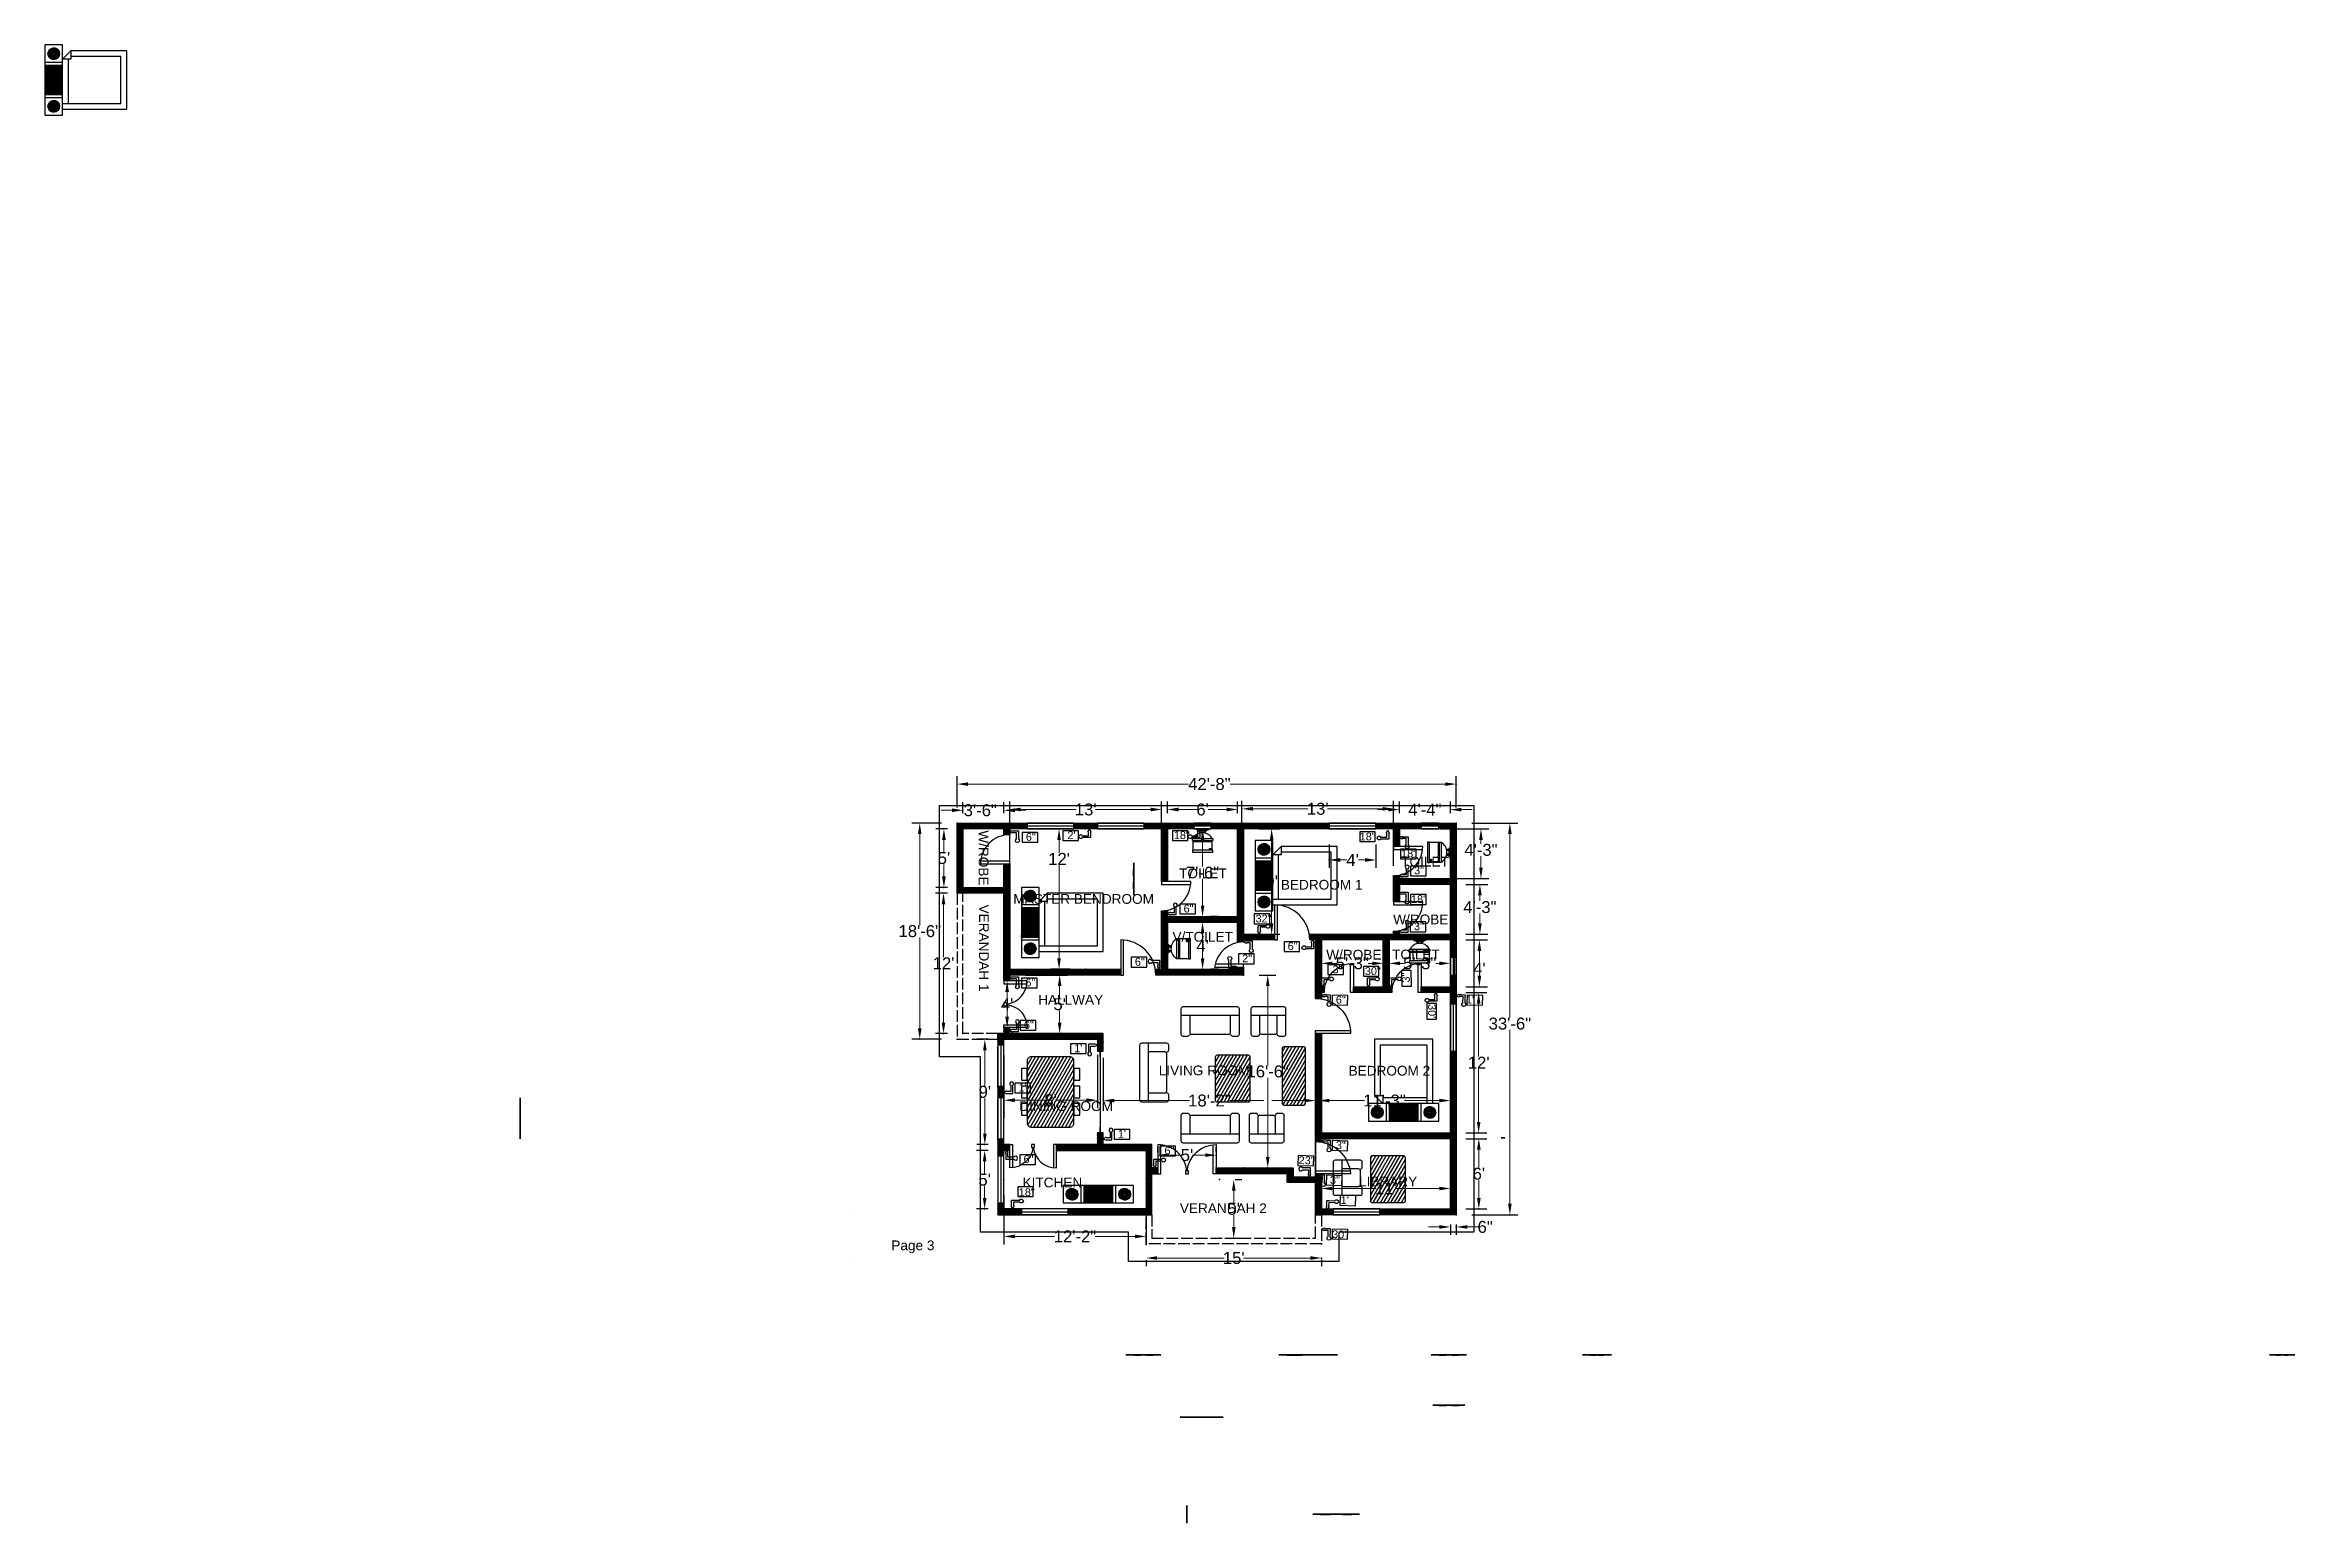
# Model space of a CAD drawing. Header units: inches. Extents: x -992 to 1318, y -395 to 1122.
import ezdxf

# ---------------------------------------------------------------- set-up
doc = ezdxf.new("R2010")
doc.units = ezdxf.units.IN
doc.header["$MEASUREMENT"] = 0
doc.linetypes.add('ACAD_ISO02W100', pattern=[15, 12, -3])
for name, color, linetype in [('Anno-Dims-01', 210, 'Continuous'), ('Anno-Dims-02', 120, 'Continuous'), ('Anno-Texts', 70, 'Continuous'), ('Anno-Texts-Pg-No', 70, 'Continuous'), ('Doors-01', 222, 'Continuous'), ('Doors-Design-02', 7, 'Continuous'), ('Doors-Design-03', 161, 'Continuous'), ('Doors-Design-04', 130, 'Continuous'), ('Doors-Knobs-04', 20, 'Continuous'), ('Furn-01', 52, 'Continuous'), ('Furn-02', 70, 'Continuous'), ('Furn-03', 11, 'Continuous'), ('Multileader-Dims', 60, 'Continuous'), ('Multileaders', 40, 'Continuous'), ('Plan-01', 7, 'Continuous'), ('Plan-Hatch-01', 61, 'Continuous'), ('Roof-01', 7, 'Continuous'), ('Verandah', 201, 'Continuous'), ('Windows-01', 240, 'Continuous')]:
    doc.layers.add(name, color=color, linetype=linetype)
doc.layers.add('Arch', color=7, linetype='Continuous', plot=False)
doc.styles.get("Standard").update_dxf_attribs({"font": 'arial.ttf'})
doc.dimstyles.get("Standard").update_dxf_attribs({"dimtxt": 12.25, "dimasz": 11.25, "dimexe": 8.25, "dimexo": 16, "dimgap": 0.09, "dimtad": 0, "dimtih": 1, "dimtoh": 1, "dimdec": 0, "dimzin": 0, "dimdsep": 46, "dimlunit": 4, "dimtxsty": 'Standard', "dimcen": 0.09, "dimadec": 0, "dimazin": 0, "dimtfac": 1, "dimtdec": 0, "dimtofl": 0, "dimtmove": 0, "dimatfit": 3, "dimfxl": 1, "dimtolj": 1, "dimtzin": 0, "dimlwd": 5, "dimarcsym": 0})
pattern_1 = [(60, (-174.3238, 2e-14), (-2.70633, 1.5625), [])]

msp = doc.modelspace()

# ---------------------------------------------------------------- texts
at = {"layer": 'Anno-Texts', "linetype": 'ACAD_ISO02W100'}
for s, p in [('W/ROBE', (-33.3, 315.5)), ('VERANDAH 1', (-32.9, 239.3))]:
    msp.add_text(s, height=10, rotation=270, dxfattribs=at).set_placement(p)
for s, p in [('TOILET', (400.4, 278.4)), ('TOILET', (172.4, 266.4)), (' BEDROOM 1', (273, 254.7)), ('MASTER BENDROOM', (2.3, 240.1)), ('V/TOILET', (165.6, 201.3)), ('W/ROBE', (392.2, 219.1)), ('W/ROBE', (323.5, 182.9)), ('TOILET', (391.1, 183.1)), ('HALLWAY', (27.7, 136.6)), ('LIVING ROOM', (151.5, 64.1)), (' BEDROOM 2', (342.5, 63.8)), ('DINING ROOM', (8.3, 27.4)), ('KITCHEN', (11.7, -51)), ('LIBRARY', (357.1, -49.9)), ('VERANDAH 2', (173.2, -77.4))]:
    msp.add_text(s, height=10, dxfattribs=at).set_placement(p)
at = {"layer": 'Anno-Texts-Pg-No', "linetype": 'ACAD_ISO02W100'}
msp.add_text('Page 3', height=10, dxfattribs=at).set_placement((-123, -115.5))
at = {"layer": 'Multileader-Dims'}
for s, p in [('6"', (15.1, 304.8)), (" 2'", (54.7, 306.6)), ('18"', (167, 306.6)), ('18"', (357.8, 305.2)), ('18"', (400.3, 287.8)), (' 3"', (410.5, 270.4)), ('6"', (177, 231.2)), ('18"', (410.5, 240.9)), ('32"', (250.9, 221)), ('3"', (413.5, 213)), ('2"', (237.2, 180.1)), ('6"', (283.9, 192.6)), ('6"', (14.6, 155.3)), ('6"', (127, 176.6)), (' 3"', (326.8, 168.8)), ('30"', (363.1, 167)), ('6"', (13.1, 111.8)), ("1'", (64.7, 87.7)), ("1'", (7.6, 47.5)), ("1'", (109.5, 0)), ('6"', (12.7, -26)), (' 6"', (154.3, -17.2)), (' 18"', (4.7, -59.9))]:
    msp.add_text(s, height=8, dxfattribs=at).set_placement(p)
for s, rotation, p in [('3"', 90.9462, (409.3, 159.4)), (' 6"', 358.2826, (330.1, 137.8)), (" 1'", 358.2826, (463.7, 138)), ('30"', 270, (428.1, 137.2)), ('23"', 358.2826, (295, -27)), (' 3"', 358.2826, (330.1, -11.4)), (' 3"', 358.2826, (324.1, -47.1)), ("1'", 358.2826, (338.1, -67.9)), (' 30"', 358.2826, (326.3, -102.9))]:
    msp.add_text(s, height=8, rotation=rotation, dxfattribs=at).set_placement(p)

# ---------------------------------------------------------------- blocks, each defined once
blk = doc.blocks.new('*D1')
at = {"layer": 'Anno-Dims-02', "color": 0, "lineweight": -2, "transparency": 16777216}
for p, q in [((-55.5, 339), (-55.5, 371.2)), ((456.9, 339), (456.9, 371.2))]:
    blk.add_line(p, q, dxfattribs=at)
at = {"layer": 'Anno-Dims-02', "color": 0, "lineweight": 5, "transparency": 16777216}
for p, q in [((-44.2, 363), (182.1, 363)), ((445.7, 363), (224.9, 363))]:
    blk.add_line(p, q, dxfattribs=at)
at = {"layer": 'Anno-Dims-02', "color": 0, "transparency": 16777216}
for points in [[(-44.2, 364.8), (-44.2, 361.1), (-55.5, 363)], [(445.7, 364.8), (445.7, 361.1), (456.9, 363)]]:
    blk.add_solid(points, dxfattribs=at)
at = {"layer": 'Arch', "color": 0, "transparency": 16777216}
for p in [(456.9, 363), (-55.5, 323), (456.9, 323)]:
    blk.add_point(p, dxfattribs=at)
at = {"layer": 'Anno-Dims-02', "color": 0, "transparency": 16777216, "insert": (203.5, 363), "char_height": 12.25, "attachment_point": 5}
blk.add_mtext('\\A1;42\'-8"', dxfattribs=at)
blk = doc.blocks.new('*D2')
at = {"layer": 'Anno-Dims-02', "color": 0, "lineweight": -2, "transparency": 16777216}
for p, q in [((472.9, 323), (520.2, 323)), ((472.9, -79), (520.2, -79))]:
    blk.add_line(p, q, dxfattribs=at)
at = {"layer": 'Anno-Dims-02', "color": 0, "lineweight": 5, "transparency": 16777216}
for p, q in [((512, 311.7), (512, 123.4)), ((512, -67.8), (512, 110.7))]:
    blk.add_line(p, q, dxfattribs=at)
at = {"layer": 'Anno-Dims-02', "color": 0, "transparency": 16777216}
for points in [[(510.1, 311.7), (513.8, 311.7), (512, 323)], [(510.1, -67.8), (513.8, -67.8), (512, -79)]]:
    blk.add_solid(points, dxfattribs=at)
at = {"layer": 'Arch', "color": 0, "transparency": 16777216}
for p in [(456.9, 323), (456.9, -79), (512, -79)]:
    blk.add_point(p, dxfattribs=at)
at = {"layer": 'Anno-Dims-02', "color": 0, "transparency": 16777216, "insert": (512, 117.1), "char_height": 12.25, "attachment_point": 5}
blk.add_mtext('\\A1;33\'-6"', dxfattribs=at)
blk = doc.blocks.new('*D3')
at = {"layer": 'Anno-Dims-02', "color": 0, "lineweight": 5, "transparency": 16777216}
for p, q in [((439.7, -91.6), (428.4, -91.6)), ((468.2, -91.6), (479.4, -91.6))]:
    blk.add_line(p, q, dxfattribs=at)
at = {"layer": 'Anno-Dims-02', "color": 0, "lineweight": -2, "transparency": 16777216}
for p, q in [((450.9, -89), (450.9, -99.8)), ((456.9, -89), (456.9, -99.8))]:
    blk.add_line(p, q, dxfattribs=at)
at = {"layer": 'Anno-Dims-02', "color": 0, "transparency": 16777216}
for points in [[(439.7, -89.7), (439.7, -93.4), (450.9, -91.6)], [(468.2, -89.7), (468.2, -93.4), (456.9, -91.6)]]:
    blk.add_solid(points, dxfattribs=at)
at = {"layer": 'Arch', "color": 0, "transparency": 16777216}
for p in [(450.9, -73), (456.9, -73), (456.9, -91.6)]:
    blk.add_point(p, dxfattribs=at)
at = {"layer": 'Anno-Dims-02', "color": 0, "transparency": 16777216, "insert": (486.6, -91.6), "char_height": 12.25, "attachment_point": 5}
blk.add_mtext('\\A1;6"', dxfattribs=at)
blk = doc.blocks.new('*D4')
at = {"layer": 'Anno-Dims-01', "color": 0, "lineweight": -2, "transparency": 16777216}
for p, q in [((-1.5, 280.5), (-1.5, 345.2)), ((154.5, 296.5), (154.5, 345.2))]:
    blk.add_line(p, q, dxfattribs=at)
at = {"layer": 'Anno-Dims-01', "color": 0, "lineweight": 5, "transparency": 16777216}
for p, q in [((9.8, 336.9), (66.6, 336.9)), ((143.3, 336.9), (86.5, 336.9))]:
    blk.add_line(p, q, dxfattribs=at)
at = {"layer": 'Anno-Dims-01', "color": 0, "transparency": 16777216}
for points in [[(9.8, 338.8), (9.8, 335), (-1.5, 336.9)], [(143.3, 338.8), (143.3, 335), (154.5, 336.9)]]:
    blk.add_solid(points, dxfattribs=at)
at = {"layer": 'Arch', "color": 0, "transparency": 16777216}
for p in [(-1.5, 336.9), (154.5, 280.5), (-1.5, 264.5)]:
    blk.add_point(p, dxfattribs=at)
at = {"layer": 'Anno-Dims-01', "color": 0, "transparency": 16777216, "insert": (76.5, 336.9), "char_height": 12.25, "attachment_point": 5}
blk.add_mtext("\\A1;13'", dxfattribs=at)
blk = doc.blocks.new('*D5')
at = {"layer": 'Anno-Dims-01', "color": 0, "lineweight": -2, "transparency": 16777216}
for p, q in [((60.5, 317), (40.9, 317)), ((60.5, 173), (40.9, 173))]:
    blk.add_line(p, q, dxfattribs=at)
at = {"layer": 'Anno-Dims-01', "color": 0, "lineweight": 5, "transparency": 16777216}
for p, q in [((49.2, 305.7), (49.2, 292.5)), ((49.2, 184.2), (49.2, 280))]:
    blk.add_line(p, q, dxfattribs=at)
at = {"layer": 'Anno-Dims-01', "color": 0, "transparency": 16777216}
for points in [[(47.3, 305.7), (51, 305.7), (49.2, 317)], [(47.3, 184.2), (51, 184.2), (49.2, 173)]]:
    blk.add_solid(points, dxfattribs=at)
at = {"layer": 'Arch', "color": 0, "transparency": 16777216}
for p in [(76.5, 317), (49.2, 173), (76.5, 173)]:
    blk.add_point(p, dxfattribs=at)
at = {"layer": 'Anno-Dims-01', "color": 0, "transparency": 16777216, "insert": (49.2, 286.2), "char_height": 12.25, "attachment_point": 5}
blk.add_mtext("\\A1;12'", dxfattribs=at)
blk = doc.blocks.new('*D6')
at = {"layer": 'Anno-Dims-01', "color": 0, "lineweight": -2, "transparency": 16777216}
for p, q in [((236.9, 297.5), (236.9, 345.8)), ((392.5, 279), (392.5, 345.8))]:
    blk.add_line(p, q, dxfattribs=at)
at = {"layer": 'Anno-Dims-01', "color": 0, "lineweight": 5, "transparency": 16777216}
for p, q in [((248.2, 337.6), (304.8, 337.6)), ((381.3, 337.6), (324.6, 337.6))]:
    blk.add_line(p, q, dxfattribs=at)
at = {"layer": 'Anno-Dims-01', "color": 0, "transparency": 16777216}
for points in [[(248.2, 339.5), (248.2, 335.7), (236.9, 337.6)], [(381.3, 339.5), (381.3, 335.7), (392.5, 337.6)]]:
    blk.add_solid(points, dxfattribs=at)
at = {"layer": 'Arch', "color": 0, "transparency": 16777216}
for p in [(392.5, 337.6), (236.9, 281.5), (392.5, 263)]:
    blk.add_point(p, dxfattribs=at)
at = {"layer": 'Anno-Dims-01', "color": 0, "transparency": 16777216, "insert": (314.7, 337.6), "char_height": 12.25, "attachment_point": 5}
blk.add_mtext("\\A1;13'", dxfattribs=at)
blk = doc.blocks.new('*D7')
at = {"layer": 'Anno-Dims-01', "color": 0, "lineweight": -2, "transparency": 16777216}
for p, q in [((254.5, 317), (275.7, 317)), ((254.5, 209), (275.7, 209))]:
    blk.add_line(p, q, dxfattribs=at)
at = {"layer": 'Anno-Dims-01', "color": 0, "lineweight": 5, "transparency": 16777216}
for p, q in [((267.4, 305.7), (267.4, 269.3)), ((267.4, 220.2), (267.4, 256.6))]:
    blk.add_line(p, q, dxfattribs=at)
at = {"layer": 'Anno-Dims-01', "color": 0, "transparency": 16777216}
for points in [[(265.6, 305.7), (269.3, 305.7), (267.4, 317)], [(265.6, 220.2), (269.3, 220.2), (267.4, 209)]]:
    blk.add_solid(points, dxfattribs=at)
at = {"layer": 'Arch', "color": 0, "transparency": 16777216}
for p in [(238.5, 317), (238.5, 209), (267.4, 209)]:
    blk.add_point(p, dxfattribs=at)
at = {"layer": 'Anno-Dims-01', "color": 0, "transparency": 16777216, "insert": (267.4, 263), "char_height": 12.25, "attachment_point": 5}
blk.add_mtext("\\A1;9'", dxfattribs=at)
blk = doc.blocks.new('*D8')
at = {"layer": 'Anno-Dims-01', "color": 0, "lineweight": -2, "transparency": 16777216}
for p, q in [((315.6, 54.1), (315.6, 46.4)), ((450.9, 40), (450.9, 29.9))]:
    blk.add_line(p, q, dxfattribs=at)
at = {"layer": 'Anno-Dims-01', "color": 0, "lineweight": 5, "transparency": 16777216}
for p, q in [((326.8, 38.1), (362.7, 38.1)), ((439.7, 38.1), (403.8, 38.1))]:
    blk.add_line(p, q, dxfattribs=at)
at = {"layer": 'Anno-Dims-01', "color": 0, "transparency": 16777216}
for points in [[(326.8, 40), (326.8, 36.3), (315.6, 38.1)], [(439.7, 40), (439.7, 36.3), (450.9, 38.1)]]:
    blk.add_solid(points, dxfattribs=at)
at = {"layer": 'Arch', "color": 0, "transparency": 16777216}
for p in [(450.9, 56), (315.6, 38.1), (450.9, 38.1)]:
    blk.add_point(p, dxfattribs=at)
at = {"layer": 'Anno-Dims-01', "color": 0, "transparency": 16777216, "insert": (383.3, 38.1), "char_height": 12.25, "attachment_point": 5}
blk.add_mtext('\\A1;11\'-3"', dxfattribs=at)
blk = doc.blocks.new('*D9')
at = {"layer": 'Anno-Dims-01', "color": 0, "lineweight": -2, "transparency": 16777216}
for p, q in [((318.5, -57), (318.5, -43.9)), ((450.9, -57), (450.9, -43.9))]:
    blk.add_line(p, q, dxfattribs=at)
at = {"layer": 'Anno-Dims-01', "color": 0, "lineweight": 5, "transparency": 16777216}
for p, q in [((329.8, -52.1), (374.8, -52.1)), ((439.7, -52.1), (394.7, -52.1))]:
    blk.add_line(p, q, dxfattribs=at)
at = {"layer": 'Anno-Dims-01', "color": 0, "transparency": 16777216}
for points in [[(329.8, -50.3), (329.8, -54), (318.5, -52.1)], [(439.7, -50.3), (439.7, -54), (450.9, -52.1)]]:
    blk.add_solid(points, dxfattribs=at)
at = {"layer": 'Arch', "color": 0, "transparency": 16777216}
for p in [(450.9, -52.1), (318.5, -73), (450.9, -73)]:
    blk.add_point(p, dxfattribs=at)
at = {"layer": 'Anno-Dims-01', "color": 0, "transparency": 16777216, "insert": (384.7, -52.1), "char_height": 12.25, "attachment_point": 5}
blk.add_mtext("\\A1;11'", dxfattribs=at)
blk = doc.blocks.new('*D10')
at = {"layer": 'Anno-Dims-01', "color": 0, "lineweight": -2, "transparency": 16777216}
for p, q in [((94.5, 82), (94.5, 29.9)), ((312.5, 82), (312.5, 29.9))]:
    blk.add_line(p, q, dxfattribs=at)
at = {"layer": 'Anno-Dims-01', "color": 0, "lineweight": 5, "transparency": 16777216}
for p, q in [((105.8, 38.1), (183, 38.1)), ((259.3, 38.1), (224.1, 38.1)), ((301.3, 38.1), (267.6, 38.1))]:
    blk.add_line(p, q, dxfattribs=at)
at = {"layer": 'Anno-Dims-01', "color": 0, "transparency": 16777216}
for points in [[(105.8, 40), (105.8, 36.3), (94.5, 38.1)], [(301.3, 40), (301.3, 36.3), (312.5, 38.1)]]:
    blk.add_solid(points, dxfattribs=at)
at = {"layer": 'Arch', "color": 0, "transparency": 16777216}
for p in [(94.5, 98), (312.5, 98), (312.5, 38.1)]:
    blk.add_point(p, dxfattribs=at)
at = {"layer": 'Anno-Dims-01', "color": 0, "transparency": 16777216, "insert": (203.5, 38.1), "char_height": 12.25, "attachment_point": 5}
blk.add_mtext('\\A1;18\'-2"', dxfattribs=at)
blk = doc.blocks.new('*D11')
at = {"layer": 'Anno-Dims-01', "color": 0, "lineweight": -2, "transparency": 16777216}
for p, q in [((254.5, 167), (271.7, 167)), ((254.5, -31), (271.7, -31))]:
    blk.add_line(p, q, dxfattribs=at)
at = {"layer": 'Anno-Dims-01', "color": 0, "lineweight": 5, "transparency": 16777216}
for p, q in [((263.4, 155.7), (263.4, 74.3)), ((263.4, -19.8), (263.4, 61.6))]:
    blk.add_line(p, q, dxfattribs=at)
at = {"layer": 'Anno-Dims-01', "color": 0, "transparency": 16777216}
for points in [[(261.6, 155.7), (265.3, 155.7), (263.4, 167)], [(261.6, -19.8), (265.3, -19.8), (263.4, -31)]]:
    blk.add_solid(points, dxfattribs=at)
at = {"layer": 'Arch', "color": 0, "transparency": 16777216}
for p in [(238.5, 167), (238.5, -31), (263.4, -31)]:
    blk.add_point(p, dxfattribs=at)
at = {"layer": 'Anno-Dims-01', "color": 0, "transparency": 16777216, "insert": (263.4, 68), "char_height": 12.25, "attachment_point": 5}
blk.add_mtext('\\A1;16\'-6"', dxfattribs=at)
blk = doc.blocks.new('*D12')
at = {"layer": 'Anno-Dims-02', "color": 0, "lineweight": -2, "transparency": 16777216}
for p, q in [((-7.5, -59), (-7.5, -109.6)), ((138.5, -59), (138.5, -109.6))]:
    blk.add_line(p, q, dxfattribs=at)
at = {"layer": 'Anno-Dims-02', "color": 0, "lineweight": 5, "transparency": 16777216}
for p, q in [((3.8, -101.3), (45, -101.3)), ((127.3, -101.3), (86.1, -101.3))]:
    blk.add_line(p, q, dxfattribs=at)
at = {"layer": 'Anno-Dims-02', "color": 0, "transparency": 16777216}
for points in [[(3.8, -99.4), (3.8, -103.2), (-7.5, -101.3)], [(127.3, -99.4), (127.3, -103.2), (138.5, -101.3)]]:
    blk.add_solid(points, dxfattribs=at)
at = {"layer": 'Arch', "color": 0, "transparency": 16777216}
for p in [(-7.5, -43), (138.5, -43), (138.5, -101.3)]:
    blk.add_point(p, dxfattribs=at)
at = {"layer": 'Anno-Dims-02', "color": 0, "transparency": 16777216, "insert": (65.5, -101.3), "char_height": 12.25, "attachment_point": 5}
blk.add_mtext('\\A1;12\'-2"', dxfattribs=at)
blk = doc.blocks.new('*D13')
at = {"layer": 'Anno-Dims-01', "color": 0, "lineweight": -2, "transparency": 16777216}
for p, q in [((-7.5, 85), (-7.5, 30.3)), ((88.5, 85), (88.5, 30.3))]:
    blk.add_line(p, q, dxfattribs=at)
at = {"layer": 'Anno-Dims-01', "color": 0, "lineweight": 5, "transparency": 16777216}
for p, q in [((3.8, 38.5), (34.8, 38.5)), ((77.3, 38.5), (46.3, 38.5))]:
    blk.add_line(p, q, dxfattribs=at)
at = {"layer": 'Anno-Dims-01', "color": 0, "transparency": 16777216}
for points in [[(3.8, 40.4), (3.8, 36.6), (-7.5, 38.5)], [(77.3, 40.4), (77.3, 36.6), (88.5, 38.5)]]:
    blk.add_solid(points, dxfattribs=at)
at = {"layer": 'Arch', "color": 0, "transparency": 16777216}
for p in [(-7.5, 101), (88.5, 101), (88.5, 38.5)]:
    blk.add_point(p, dxfattribs=at)
at = {"layer": 'Anno-Dims-01', "color": 0, "transparency": 16777216, "insert": (40.5, 38.5), "char_height": 12.25, "attachment_point": 5}
blk.add_mtext("\\A1;8'", dxfattribs=at)
blk = doc.blocks.new('*D14')
at = {"layer": 'Anno-Dims-01', "color": 0, "lineweight": -2, "transparency": 16777216}
for p, q in [((14.5, 167), (58, 167)), ((14.5, 107), (58, 107))]:
    blk.add_line(p, q, dxfattribs=at)
at = {"layer": 'Anno-Dims-01', "color": 0, "lineweight": 5, "transparency": 16777216}
for p, q in [((49.8, 155.7), (49.8, 143.3)), ((49.8, 118.2), (49.8, 130.6))]:
    blk.add_line(p, q, dxfattribs=at)
at = {"layer": 'Anno-Dims-01', "color": 0, "transparency": 16777216}
for points in [[(47.9, 155.7), (51.7, 155.7), (49.8, 167)], [(47.9, 118.2), (51.7, 118.2), (49.8, 107)]]:
    blk.add_solid(points, dxfattribs=at)
at = {"layer": 'Arch', "color": 0, "transparency": 16777216}
for p in [(-1.5, 167), (-1.5, 107), (49.8, 107)]:
    blk.add_point(p, dxfattribs=at)
at = {"layer": 'Anno-Dims-01', "color": 0, "transparency": 16777216, "insert": (49.8, 137), "char_height": 12.25, "attachment_point": 5}
blk.add_mtext("\\A1;5'", dxfattribs=at)
blk = doc.blocks.new('*D15')
at = {"layer": 'Anno-Dims-01', "color": 0, "lineweight": 5, "transparency": 16777216}
for p, q in [((-4.1, 149.7), (-4.1, 143.2)), ((-4.1, 124.2), (-4.1, 130.7))]:
    blk.add_line(p, q, dxfattribs=at)
at = {"layer": 'Anno-Dims-01', "color": 0, "lineweight": -2, "transparency": 16777216}
for p, q in [((11.5, 161), (4.1, 161)), ((11.5, 113), (4.1, 113))]:
    blk.add_line(p, q, dxfattribs=at)
at = {"layer": 'Anno-Dims-01', "color": 0, "transparency": 16777216}
for points in [[(-6, 149.7), (-2.3, 149.7), (-4.1, 161)], [(-6, 124.2), (-2.3, 124.2), (-4.1, 113)]]:
    blk.add_solid(points, dxfattribs=at)
at = {"layer": 'Arch', "color": 0, "transparency": 16777216}
for p in [(-4.5, 161), (-4.5, 113), (-4.1, 113)]:
    blk.add_point(p, dxfattribs=at)
at = {"layer": 'Anno-Dims-01', "color": 0, "transparency": 16777216, "insert": (-4.1, 137), "char_height": 12.25, "attachment_point": 5}
blk.add_mtext("\\A1;4'", dxfattribs=at)
blk = doc.blocks.new('*D16')
at = {"layer": 'Anno-Dims-01', "color": 0, "lineweight": -2, "transparency": 16777216}
for p, q in [((150.5, -15), (150.5, -9.6)), ((210.5, -15), (210.5, -9.6))]:
    blk.add_line(p, q, dxfattribs=at)
at = {"layer": 'Anno-Dims-01', "color": 0, "lineweight": 5, "transparency": 16777216}
for p, q in [((161.8, -17.9), (174.8, -17.9)), ((199.3, -17.9), (186.3, -17.9))]:
    blk.add_line(p, q, dxfattribs=at)
at = {"layer": 'Anno-Dims-01', "color": 0, "transparency": 16777216}
for points in [[(161.8, -16), (161.8, -19.7), (150.5, -17.9)], [(199.3, -16), (199.3, -19.7), (210.5, -17.9)]]:
    blk.add_solid(points, dxfattribs=at)
at = {"layer": 'Arch', "color": 0, "transparency": 16777216}
for p in [(210.5, -17.9), (150.5, -31), (210.5, -31)]:
    blk.add_point(p, dxfattribs=at)
at = {"layer": 'Anno-Dims-01', "color": 0, "transparency": 16777216, "insert": (180.5, -17.9), "char_height": 12.25, "attachment_point": 5}
blk.add_mtext("\\A1;5'", dxfattribs=at)
blk = doc.blocks.new('*D17')
at = {"layer": 'Anno-Dims-01', "color": 0, "lineweight": -2, "transparency": 16777216}
for p, q in [((230, -43), (236.8, -43)), ((230, -103), (236.8, -103))]:
    blk.add_line(p, q, dxfattribs=at)
at = {"layer": 'Anno-Dims-01', "color": 0, "lineweight": 5, "transparency": 16777216}
for p, q in [((228.5, -54.3), (228.5, -66.7)), ((228.5, -91.8), (228.5, -79.4))]:
    blk.add_line(p, q, dxfattribs=at)
at = {"layer": 'Anno-Dims-01', "color": 0, "transparency": 16777216}
for points in [[(226.7, -54.3), (230.4, -54.3), (228.5, -43)], [(226.7, -91.8), (230.4, -91.8), (228.5, -103)]]:
    blk.add_solid(points, dxfattribs=at)
at = {"layer": 'Arch', "color": 0, "transparency": 16777216}
for p in [(214, -43), (214, -103), (228.5, -103)]:
    blk.add_point(p, dxfattribs=at)
at = {"layer": 'Anno-Dims-01', "color": 0, "transparency": 16777216, "insert": (228.5, -73), "char_height": 12.25, "attachment_point": 5}
blk.add_mtext("\\A1;5'", dxfattribs=at)
blk = doc.blocks.new('*D18')
at = {"layer": 'Anno-Dims-01', "color": 0, "lineweight": -2, "transparency": 16777216}
for p, q in [((160.5, 333), (160.5, 345.1)), ((232.5, 333), (232.5, 345.1))]:
    blk.add_line(p, q, dxfattribs=at)
at = {"layer": 'Anno-Dims-01', "color": 0, "lineweight": 5, "transparency": 16777216}
for p, q in [((171.8, 336.9), (190.8, 336.9)), ((221.3, 336.9), (202.3, 336.9))]:
    blk.add_line(p, q, dxfattribs=at)
at = {"layer": 'Anno-Dims-01', "color": 0, "transparency": 16777216}
for points in [[(171.8, 338.8), (171.8, 335), (160.5, 336.9)], [(221.3, 338.8), (221.3, 335), (232.5, 336.9)]]:
    blk.add_solid(points, dxfattribs=at)
at = {"layer": 'Arch', "color": 0, "transparency": 16777216}
for p in [(160.5, 336.9), (160.5, 317), (232.5, 317)]:
    blk.add_point(p, dxfattribs=at)
at = {"layer": 'Anno-Dims-01', "color": 0, "transparency": 16777216, "insert": (196.5, 336.9), "char_height": 12.25, "attachment_point": 5}
blk.add_mtext("\\A1;6'", dxfattribs=at)
blk = doc.blocks.new('*D19')
at = {"layer": 'Anno-Dims-01', "color": 0, "lineweight": -2, "transparency": 16777216}
for p, q in [((318.5, 195), (318.5, 187.2)), ((381.9, 195), (381.9, 187.2))]:
    blk.add_line(p, q, dxfattribs=at)
at = {"layer": 'Anno-Dims-01', "color": 0, "lineweight": 5, "transparency": 16777216}
for p, q in [((329.8, 179), (333.9, 179)), ((370.7, 179), (366.6, 179))]:
    blk.add_line(p, q, dxfattribs=at)
at = {"layer": 'Anno-Dims-01', "color": 0, "transparency": 16777216}
for points in [[(329.8, 180.8), (329.8, 177.1), (318.5, 179)], [(370.7, 180.8), (370.7, 177.1), (381.9, 179)]]:
    blk.add_solid(points, dxfattribs=at)
at = {"layer": 'Arch', "color": 0, "transparency": 16777216}
for p in [(318.5, 179), (381.9, 179), (381.9, 179)]:
    blk.add_point(p, dxfattribs=at)
at = {"layer": 'Anno-Dims-01', "color": 0, "transparency": 16777216, "insert": (350.2, 179), "char_height": 12.25, "attachment_point": 5}
blk.add_mtext('\\A1;5\'-3"', dxfattribs=at)
blk = doc.blocks.new('*D20')
at = {"layer": 'Anno-Dims-01', "color": 0, "lineweight": -2, "transparency": 16777216}
for p, q in [((387.9, 195), (387.9, 187.2)), ((450.9, 195), (450.9, 187.2))]:
    blk.add_line(p, q, dxfattribs=at)
at = {"layer": 'Anno-Dims-01', "color": 0, "lineweight": 5, "transparency": 16777216}
for p, q in [((399.2, 179), (403.1, 179)), ((439.7, 179), (435.8, 179))]:
    blk.add_line(p, q, dxfattribs=at)
at = {"layer": 'Anno-Dims-01', "color": 0, "transparency": 16777216}
for points in [[(399.2, 180.8), (399.2, 177.1), (387.9, 179)], [(439.7, 180.8), (439.7, 177.1), (450.9, 179)]]:
    blk.add_solid(points, dxfattribs=at)
at = {"layer": 'Arch', "color": 0, "transparency": 16777216}
for p in [(387.9, 179), (450.9, 179), (450.9, 179)]:
    blk.add_point(p, dxfattribs=at)
at = {"layer": 'Anno-Dims-01', "color": 0, "transparency": 16777216, "insert": (419.4, 179), "char_height": 12.25, "attachment_point": 5}
blk.add_mtext('\\A1;5\'-3"', dxfattribs=at)
blk = doc.blocks.new('*D21')
at = {"layer": 'Anno-Dims-01', "color": 0, "lineweight": -2, "transparency": 16777216}
for p, q in [((466.9, 203), (489, 203)), ((466.9, 155), (489, 155))]:
    blk.add_line(p, q, dxfattribs=at)
at = {"layer": 'Anno-Dims-01', "color": 0, "lineweight": 5, "transparency": 16777216}
for p, q in [((480.7, 191.7), (480.7, 180)), ((480.7, 166.2), (480.7, 167.5))]:
    blk.add_line(p, q, dxfattribs=at)
at = {"layer": 'Anno-Dims-01', "color": 0, "transparency": 16777216}
for points in [[(478.8, 191.7), (482.6, 191.7), (480.7, 203)], [(478.8, 166.2), (482.6, 166.2), (480.7, 155)]]:
    blk.add_solid(points, dxfattribs=at)
at = {"layer": 'Arch', "color": 0, "transparency": 16777216}
for p in [(450.9, 203), (450.9, 155), (480.7, 155)]:
    blk.add_point(p, dxfattribs=at)
at = {"layer": 'Anno-Dims-01', "color": 0, "transparency": 16777216, "insert": (480.7, 173.7), "char_height": 12.25, "attachment_point": 5}
blk.add_mtext("\\A1;4'", dxfattribs=at)
blk = doc.blocks.new('*D22')
at = {"layer": 'Anno-Dims-01', "color": 0, "lineweight": 5, "transparency": 16777216}
for p, q in [((387.3, 336.8), (376, 336.8)), ((462.2, 336.8), (473.4, 336.8))]:
    blk.add_line(p, q, dxfattribs=at)
at = {"layer": 'Anno-Dims-01', "color": 0, "lineweight": -2, "transparency": 16777216}
for p, q in [((398.5, 333), (398.5, 345)), ((450.9, 333), (450.9, 345))]:
    blk.add_line(p, q, dxfattribs=at)
at = {"layer": 'Anno-Dims-01', "color": 0, "transparency": 16777216}
for points in [[(387.3, 338.6), (387.3, 334.9), (398.5, 336.8)], [(462.2, 338.6), (462.2, 334.9), (450.9, 336.8)]]:
    blk.add_solid(points, dxfattribs=at)
at = {"layer": 'Arch', "color": 0, "transparency": 16777216}
for p in [(450.9, 336.8), (398.5, 317), (450.9, 317)]:
    blk.add_point(p, dxfattribs=at)
at = {"layer": 'Anno-Dims-01', "color": 0, "transparency": 16777216, "insert": (424.7, 336.8), "char_height": 12.25, "attachment_point": 5}
blk.add_mtext('\\A1;4\'-4"', dxfattribs=at)
blk = doc.blocks.new('*D23')
at = {"layer": 'Anno-Dims-01', "color": 0, "lineweight": -2, "transparency": 16777216}
for p, q in [((440.7, 317), (490.5, 317)), ((440.7, 266), (490.5, 266))]:
    blk.add_line(p, q, dxfattribs=at)
at = {"layer": 'Anno-Dims-01', "color": 0, "lineweight": 5, "transparency": 16777216}
for p, q in [((482.3, 305.7), (482.3, 301.7)), ((482.3, 277.2), (482.3, 289))]:
    blk.add_line(p, q, dxfattribs=at)
at = {"layer": 'Anno-Dims-01', "color": 0, "transparency": 16777216}
for points in [[(480.4, 305.7), (484.1, 305.7), (482.3, 317)], [(480.4, 277.2), (484.1, 277.2), (482.3, 266)]]:
    blk.add_solid(points, dxfattribs=at)
at = {"layer": 'Arch', "color": 0, "transparency": 16777216}
for p in [(424.7, 317), (424.7, 266), (482.3, 266)]:
    blk.add_point(p, dxfattribs=at)
at = {"layer": 'Anno-Dims-01', "color": 0, "transparency": 16777216, "insert": (482.3, 295.4), "char_height": 12.25, "attachment_point": 5}
blk.add_mtext('\\A1;4\'-3"', dxfattribs=at)
blk = doc.blocks.new('*D24')
at = {"layer": 'Anno-Dims-01', "color": 0, "lineweight": -2, "transparency": 16777216}
for p, q in [((466.9, 260), (489.5, 260)), ((466.9, 209), (489.5, 209))]:
    blk.add_line(p, q, dxfattribs=at)
at = {"layer": 'Anno-Dims-01', "color": 0, "lineweight": 5, "transparency": 16777216}
for p, q in [((481.2, 248.7), (481.2, 243)), ((481.2, 220.2), (481.2, 230.3))]:
    blk.add_line(p, q, dxfattribs=at)
at = {"layer": 'Anno-Dims-01', "color": 0, "transparency": 16777216}
for points in [[(479.3, 248.7), (483.1, 248.7), (481.2, 260)], [(479.3, 220.2), (483.1, 220.2), (481.2, 209)]]:
    blk.add_solid(points, dxfattribs=at)
at = {"layer": 'Arch', "color": 0, "transparency": 16777216}
for p in [(450.9, 260), (450.9, 209), (481.2, 209)]:
    blk.add_point(p, dxfattribs=at)
at = {"layer": 'Anno-Dims-01', "color": 0, "transparency": 16777216, "insert": (481.2, 236.7), "char_height": 12.25, "attachment_point": 5}
blk.add_mtext('\\A1;4\'-3"', dxfattribs=at)
blk = doc.blocks.new('*D25')
at = {"layer": 'Anno-Dims-01', "color": 0, "lineweight": 5, "transparency": 16777216}
for p, q in [((-60.7, 336.1), (-72, 336.1)), ((3.8, 336.1), (15, 336.1))]:
    blk.add_line(p, q, dxfattribs=at)
at = {"layer": 'Anno-Dims-01', "color": 0, "lineweight": -2, "transparency": 16777216}
for p, q in [((-49.5, 333), (-49.5, 344.4)), ((-7.5, 333), (-7.5, 344.4))]:
    blk.add_line(p, q, dxfattribs=at)
at = {"layer": 'Anno-Dims-01', "color": 0, "transparency": 16777216}
for points in [[(-60.7, 338), (-60.7, 334.2), (-49.5, 336.1)], [(3.8, 338), (3.8, 334.2), (-7.5, 336.1)]]:
    blk.add_solid(points, dxfattribs=at)
at = {"layer": 'Arch', "color": 0, "transparency": 16777216}
for p in [(-49.5, 336.1), (-49.5, 317), (-7.5, 317)]:
    blk.add_point(p, dxfattribs=at)
at = {"layer": 'Anno-Dims-01', "color": 0, "transparency": 16777216, "insert": (-31.7, 336.1), "char_height": 12.25, "attachment_point": 5}
blk.add_mtext('\\A1;3\'-6"', dxfattribs=at)
blk = doc.blocks.new('*D26')
at = {"layer": 'Anno-Dims-02', "color": 0, "lineweight": -2, "transparency": 16777216}
for p, q in [((-71.5, 323), (-102.1, 323)), ((-71.5, 101), (-102.1, 101))]:
    blk.add_line(p, q, dxfattribs=at)
at = {"layer": 'Anno-Dims-02', "color": 0, "lineweight": 5, "transparency": 16777216}
for p, q in [((-93.8, 311.7), (-93.8, 218.3)), ((-93.8, 112.2), (-93.8, 205.6))]:
    blk.add_line(p, q, dxfattribs=at)
at = {"layer": 'Anno-Dims-02', "color": 0, "transparency": 16777216}
for points in [[(-95.7, 311.7), (-92, 311.7), (-93.8, 323)], [(-95.7, 112.2), (-92, 112.2), (-93.8, 101)]]:
    blk.add_solid(points, dxfattribs=at)
at = {"layer": 'Arch', "color": 0, "transparency": 16777216}
for p in [(-55.5, 323), (-93.8, 101), (-55.5, 101)]:
    blk.add_point(p, dxfattribs=at)
at = {"layer": 'Anno-Dims-02', "color": 0, "transparency": 16777216, "insert": (-93.8, 212), "char_height": 12.25, "attachment_point": 5}
blk.add_mtext('\\A1;18\'-6"', dxfattribs=at)
blk = doc.blocks.new('*D27')
at = {"layer": 'Anno-Dims-02', "color": 0, "lineweight": -2, "transparency": 16777216}
for p, q in [((-23.5, 101), (-35.2, 101)), ((-23.5, -7), (-35.2, -7))]:
    blk.add_line(p, q, dxfattribs=at)
at = {"layer": 'Anno-Dims-02', "color": 0, "lineweight": 5, "transparency": 16777216}
for p, q in [((-27, 89.7), (-27, 53.3)), ((-27, 4.2), (-27, 40.6))]:
    blk.add_line(p, q, dxfattribs=at)
at = {"layer": 'Anno-Dims-02', "color": 0, "transparency": 16777216}
for points in [[(-28.8, 89.7), (-25.1, 89.7), (-27, 101)], [(-28.8, 4.2), (-25.1, 4.2), (-27, -7)]]:
    blk.add_solid(points, dxfattribs=at)
at = {"layer": 'Arch', "color": 0, "transparency": 16777216}
for p in [(-7.5, 101), (-27, -7), (-7.5, -7)]:
    blk.add_point(p, dxfattribs=at)
at = {"layer": 'Anno-Dims-02', "color": 0, "transparency": 16777216, "insert": (-27, 47), "char_height": 12.25, "attachment_point": 5}
blk.add_mtext("\\A1;9'", dxfattribs=at)
blk = doc.blocks.new('*D28')
at = {"layer": 'Anno-Dims-02', "color": 0, "lineweight": -2, "transparency": 16777216}
for p, q in [((-23.5, -13), (-35.5, -13)), ((-23.5, -73), (-35.5, -73))]:
    blk.add_line(p, q, dxfattribs=at)
at = {"layer": 'Anno-Dims-02', "color": 0, "lineweight": 5, "transparency": 16777216}
for p, q in [((-27.2, -24.3), (-27.2, -36.7)), ((-27.2, -61.8), (-27.2, -49.4))]:
    blk.add_line(p, q, dxfattribs=at)
at = {"layer": 'Anno-Dims-02', "color": 0, "transparency": 16777216}
for points in [[(-29.1, -24.3), (-25.3, -24.3), (-27.2, -13)], [(-29.1, -61.8), (-25.3, -61.8), (-27.2, -73)]]:
    blk.add_solid(points, dxfattribs=at)
at = {"layer": 'Arch', "color": 0, "transparency": 16777216}
for p in [(-7.5, -13), (-27.2, -73), (-7.5, -73)]:
    blk.add_point(p, dxfattribs=at)
at = {"layer": 'Anno-Dims-02', "color": 0, "transparency": 16777216, "insert": (-27.2, -43), "char_height": 12.25, "attachment_point": 5}
blk.add_mtext("\\A1;5'", dxfattribs=at)
blk = doc.blocks.new('*D29')
at = {"layer": 'Anno-Dims-01', "color": 0, "lineweight": -2, "transparency": 16777216}
for p, q in [((466.9, -1), (488.4, -1)), ((466.9, -73), (488.4, -73))]:
    blk.add_line(p, q, dxfattribs=at)
at = {"layer": 'Anno-Dims-01', "color": 0, "lineweight": 5, "transparency": 16777216}
for p, q in [((480.1, -12.3), (480.1, -30.7)), ((480.1, -61.8), (480.1, -43.4))]:
    blk.add_line(p, q, dxfattribs=at)
at = {"layer": 'Anno-Dims-01', "color": 0, "transparency": 16777216}
for points in [[(478.2, -12.3), (482, -12.3), (480.1, -1)], [(478.2, -61.8), (482, -61.8), (480.1, -73)]]:
    blk.add_solid(points, dxfattribs=at)
at = {"layer": 'Arch', "color": 0, "transparency": 16777216}
for p in [(450.9, -1), (450.9, -73), (480.1, -73)]:
    blk.add_point(p, dxfattribs=at)
at = {"layer": 'Anno-Dims-01', "color": 0, "transparency": 16777216, "insert": (480.1, -37), "char_height": 12.25, "attachment_point": 5}
blk.add_mtext("\\A1;6'", dxfattribs=at)
blk = doc.blocks.new('*D30')
at = {"layer": 'Anno-Dims-01', "color": 0, "lineweight": -2, "transparency": 16777216}
for p, q in [((466.9, 149), (488.2, 149)), ((466.9, 5), (488.2, 5))]:
    blk.add_line(p, q, dxfattribs=at)
at = {"layer": 'Anno-Dims-01', "color": 0, "lineweight": 5, "transparency": 16777216}
for p, q in [((479.9, 137.7), (479.9, 83.2)), ((479.9, 16.2), (479.9, 70.7))]:
    blk.add_line(p, q, dxfattribs=at)
at = {"layer": 'Anno-Dims-01', "color": 0, "transparency": 16777216}
for points in [[(478.1, 137.7), (481.8, 137.7), (479.9, 149)], [(478.1, 16.2), (481.8, 16.2), (479.9, 5)]]:
    blk.add_solid(points, dxfattribs=at)
at = {"layer": 'Arch', "color": 0, "transparency": 16777216}
for p in [(450.9, 149), (450.9, 5), (479.9, 5)]:
    blk.add_point(p, dxfattribs=at)
at = {"layer": 'Anno-Dims-01', "color": 0, "transparency": 16777216, "insert": (479.9, 77), "char_height": 12.25, "attachment_point": 5}
blk.add_mtext("\\A1;12'", dxfattribs=at)
blk = doc.blocks.new('Toilet - Imperial')
for p, q in [((10.5, 12), (-10.5, 12)), ((-10.5, 10), (-10.5, 12)), ((10.5, 10), (-10.5, 10)), ((-10, 22), (-10, 12)), ((-10, 21), (-7, 21)), ((-7, 20), (-10, 20)), ((9, 13), (-9, 13)), ((-9, 13), (-9, 12)), ((-7, 21), (-7, 20)), ((4, 2), (-4, 2)), ((-4, 2), (-4, 1)), ((-3, 4.4065), (-3, 2)), ((-2, 2), (-2, 4.1658)), ((2, 4.1658), (2, 2)), ((3, 2), (3, 4.4065)), ((4, 1), (4, 2)), ((9, 12), (9, 13)), ((10, 12), (10, 22)), ((10.5, 12), (10.5, 10))]:
    blk.add_line(p, q)
for points in [[(10.5, 22), (10.5, 24), (-10.5, 24), (-10.5, 22)], [(6, 0), (6, 1), (-6, 1), (-6, 0)]]:
    blk.add_lwpolyline(points, close=True)
blk.add_arc((0, 15.3333), 11.3333, 208.0725, 331.9275)
blk = doc.blocks.new('BED-01')
h = blk.add_hatch()
h.set_pattern_fill('ANSI31', color=256)
h.paths.add_polyline_path([(-1874.4, 895, 1), (-1862.4, 895, 1)])
h.paths.add_polyline_path([(-1867.4, 895, -1), (-1869.4, 895, -1)], flags=16)
h.paths.add_polyline_path([(-1808.4, 895, 1), (-1820.4, 895, 1)])
h.paths.add_polyline_path([(-1815.4, 895, -1), (-1813.4, 895, -1)], flags=16)
h.paths.add_polyline_path([(-1856.4, 904), (-1856.4, 886), (-1826.4, 886), (-1826.4, 904)])
for p, q in [((-1859.4, 904), (-1859.4, 886)), ((-1856.4, 904), (-1856.4, 886)), ((-1826.4, 886), (-1826.4, 904)), ((-1823.4, 886), (-1823.4, 904)), ((-1865.4, 880), (-1819.9, 880))]:
    blk.add_line(p, q)
blk.add_lwpolyline([(-1805.4, 886), (-1805.4, 904), (-1877.4, 904), (-1877.4, 886)], close=True)
for points in [[(-1871.4, 886), (-1871.4, 820), (-1811.4, 820), (-1811.4, 877.5), (-1819.9, 877.5), (-1819.9, 886), (-1811.4, 877.5)], [(-1865.4, 886), (-1865.4, 826), (-1817.4, 826), (-1817.4, 877.5)]]:
    blk.add_lwpolyline(points)
for centre, radius in [((-1868.4, 895), 6), ((-1814.4, 895), 6), ((-1868.4, 895), 1), ((-1814.4, 895), 1)]:
    blk.add_circle(centre, radius)
blk = doc.blocks.new('*D33')
at = {"layer": 'Anno-Dims-01', "color": 0, "lineweight": -2, "transparency": 16777216}
for p, q in [((-65.5, 317), (-77.3, 317)), ((-65.5, 257), (-77.3, 257))]:
    blk.add_line(p, q, dxfattribs=at)
at = {"layer": 'Anno-Dims-01', "color": 0, "lineweight": 5, "transparency": 16777216}
for p, q in [((-69, 305.7), (-69, 293.3)), ((-69, 268.2), (-69, 280.6))]:
    blk.add_line(p, q, dxfattribs=at)
at = {"layer": 'Anno-Dims-01', "color": 0, "transparency": 16777216}
for points in [[(-70.9, 305.7), (-67.1, 305.7), (-69, 317)], [(-70.9, 268.2), (-67.1, 268.2), (-69, 257)]]:
    blk.add_solid(points, dxfattribs=at)
at = {"layer": 'Arch', "color": 0, "transparency": 16777216}
for p in [(-49.5, 317), (-69, 257), (-49.5, 257)]:
    blk.add_point(p, dxfattribs=at)
at = {"layer": 'Anno-Dims-01', "color": 0, "transparency": 16777216, "insert": (-69, 287), "char_height": 12.25, "attachment_point": 5}
blk.add_mtext("\\A1;5'", dxfattribs=at)
blk = doc.blocks.new('*D34')
at = {"layer": 'Anno-Dims-01', "color": 0, "lineweight": -2, "transparency": 16777216}
for p, q in [((-65.5, 251), (-77.7, 251)), ((-65.5, 107), (-77.7, 107))]:
    blk.add_line(p, q, dxfattribs=at)
at = {"layer": 'Anno-Dims-01', "color": 0, "lineweight": 5, "transparency": 16777216}
for p, q in [((-69.4, 239.7), (-69.4, 185.2)), ((-69.4, 118.2), (-69.4, 172.7))]:
    blk.add_line(p, q, dxfattribs=at)
at = {"layer": 'Anno-Dims-01', "color": 0, "transparency": 16777216}
for points in [[(-71.3, 239.7), (-67.6, 239.7), (-69.4, 251)], [(-71.3, 118.2), (-67.6, 118.2), (-69.4, 107)]]:
    blk.add_solid(points, dxfattribs=at)
at = {"layer": 'Arch', "color": 0, "transparency": 16777216}
for p in [(-49.5, 251), (-69.4, 107), (-49.5, 107)]:
    blk.add_point(p, dxfattribs=at)
at = {"layer": 'Anno-Dims-01', "color": 0, "transparency": 16777216, "insert": (-69.4, 179), "char_height": 12.25, "attachment_point": 5}
blk.add_mtext("\\A1;12'", dxfattribs=at)
blk = doc.blocks.new('*D35')
at = {"layer": 'Anno-Dims-01', "color": 0, "lineweight": 5, "transparency": 16777216}
for p, q in [((196.5, 305.7), (196.5, 278.3)), ((196.5, 238.2), (196.5, 265.6))]:
    blk.add_line(p, q, dxfattribs=at)
at = {"layer": 'Anno-Dims-01', "color": 0, "lineweight": -2, "transparency": 16777216}
for p, q in [((212.5, 317), (204.8, 317)), ((212.5, 227), (204.8, 227))]:
    blk.add_line(p, q, dxfattribs=at)
at = {"layer": 'Anno-Dims-01', "color": 0, "transparency": 16777216}
for points in [[(194.7, 305.7), (198.4, 305.7), (196.5, 317)], [(194.7, 238.2), (198.4, 238.2), (196.5, 227)]]:
    blk.add_solid(points, dxfattribs=at)
at = {"layer": 'Arch', "color": 0, "transparency": 16777216}
for p in [(196.5, 317), (196.5, 227), (196.5, 227)]:
    blk.add_point(p, dxfattribs=at)
at = {"layer": 'Anno-Dims-01', "color": 0, "transparency": 16777216, "insert": (196.5, 272), "char_height": 12.25, "attachment_point": 5}
blk.add_mtext('\\A1;7\'-6"', dxfattribs=at)
blk = doc.blocks.new('*D36')
at = {"layer": 'Anno-Dims-01', "color": 0, "lineweight": 5, "transparency": 16777216}
for p, q in [((196.5, 209.7), (196.5, 203.2)), ((196.5, 184.2), (196.5, 190.7))]:
    blk.add_line(p, q, dxfattribs=at)
at = {"layer": 'Anno-Dims-01', "color": 0, "lineweight": -2, "transparency": 16777216}
for p, q in [((212.5, 221), (204.8, 221)), ((212.5, 173), (204.8, 173))]:
    blk.add_line(p, q, dxfattribs=at)
at = {"layer": 'Anno-Dims-01', "color": 0, "transparency": 16777216}
for points in [[(194.7, 209.7), (198.4, 209.7), (196.5, 221)], [(194.7, 184.2), (198.4, 184.2), (196.5, 173)]]:
    blk.add_solid(points, dxfattribs=at)
at = {"layer": 'Arch', "color": 0, "transparency": 16777216}
for p in [(196.5, 221), (196.5, 173), (196.5, 173)]:
    blk.add_point(p, dxfattribs=at)
at = {"layer": 'Anno-Dims-01', "color": 0, "transparency": 16777216, "insert": (196.5, 197), "char_height": 12.25, "attachment_point": 5}
blk.add_mtext("\\A1;4'", dxfattribs=at)
blk = doc.blocks.new('*D37')
at = {"layer": 'Anno-Dims-01', "color": 0, "lineweight": -2, "transparency": 16777216}
for p, q in [((326.5, 301), (326.5, 276.9)), ((374.5, 301), (374.5, 276.9))]:
    blk.add_line(p, q, dxfattribs=at)
at = {"layer": 'Anno-Dims-01', "color": 0, "lineweight": 5, "transparency": 16777216}
for p, q in [((337.8, 285.1), (344.6, 285.1)), ((363.3, 285.1), (356.5, 285.1))]:
    blk.add_line(p, q, dxfattribs=at)
at = {"layer": 'Anno-Dims-01', "color": 0, "transparency": 16777216}
for points in [[(337.8, 287), (337.8, 283.2), (326.5, 285.1)], [(363.3, 287), (363.3, 283.2), (374.5, 285.1)]]:
    blk.add_solid(points, dxfattribs=at)
at = {"layer": 'Arch', "color": 0, "transparency": 16777216}
for p in [(326.5, 317), (374.5, 317), (326.5, 285.1)]:
    blk.add_point(p, dxfattribs=at)
at = {"layer": 'Anno-Dims-01', "color": 0, "transparency": 16777216, "insert": (350.5, 285.1), "char_height": 12.25, "attachment_point": 5}
blk.add_mtext("\\A1;4'", dxfattribs=at)
blk = doc.blocks.new('*D38')
at = {"layer": 'Anno-Dims-02', "color": 0, "lineweight": -2, "transparency": 16777216}
for p, q in [((138.5, -125.6), (138.5, -131.7)), ((318.5, -125), (318.5, -131.7))]:
    blk.add_line(p, q, dxfattribs=at)
at = {"layer": 'Anno-Dims-02', "color": 0, "lineweight": 5, "transparency": 16777216}
for p, q in [((149.8, -123.5), (218.6, -123.5)), ((307.3, -123.5), (238.5, -123.5))]:
    blk.add_line(p, q, dxfattribs=at)
at = {"layer": 'Anno-Dims-02', "color": 0, "transparency": 16777216}
for points in [[(149.8, -121.6), (149.8, -125.3), (138.5, -123.5)], [(307.3, -121.6), (307.3, -125.3), (318.5, -123.5)]]:
    blk.add_solid(points, dxfattribs=at)
at = {"layer": 'Arch', "color": 0, "transparency": 16777216}
for p in [(138.5, -109.6), (318.5, -109), (318.5, -123.5)]:
    blk.add_point(p, dxfattribs=at)
at = {"layer": 'Anno-Dims-02', "color": 0, "transparency": 16777216, "insert": (228.5, -123.5), "char_height": 12.25, "attachment_point": 5}
blk.add_mtext("\\A1;15'", dxfattribs=at)

# ---------------------------------------------------------------- dimensions: what is measured, and where the dimension line sits
at = {"layer": 'Anno-Dims-01'}
for base, p1, p2, picture, middle in [((-49.5, 336.1), (-7.5, 317), (-49.5, 317), '*D25', (-31.7, 336.1)), ((-1.5, 336.9), (154.5, 280.5), (-1.5, 264.5), '*D4', (76.5, 336.9)), ((392.5, 337.6), (236.9, 281.5), (392.5, 263), '*D6', (314.7, 337.6)), ((450.9, 336.8), (398.5, 317), (450.9, 317), '*D22', (424.7, 336.8))]:
    dim = msp.add_linear_dim(base=base, p1=p1, p2=p2, dimstyle='Standard', dxfattribs=at)
    dim.commit()
    dim.dimension.update_dxf_attribs({"geometry": picture, "text_midpoint": middle, "dimtype": 160})
for base, p1, p2, picture, middle in [((160.5, 336.9), (232.5, 317), (160.5, 317), '*D18', (196.5, 336.9)), ((326.5, 285.1), (374.5, 317), (326.5, 317), '*D37', (350.5, 285.1)), ((381.9, 179), (318.5, 179), (381.9, 179), '*D19', (350.2, 179)), ((450.9, 179), (387.9, 179), (450.9, 179), '*D20', (419.4, 179)), ((88.5, 38.5), (-7.5, 101), (88.5, 101), '*D13', (40.5, 38.5)), ((312.5, 38.1), (94.5, 98), (312.5, 98), '*D10', (203.5, 38.1)), ((450.9, 38.1), (315.6, 38.1), (450.9, 56), '*D8', (383.3, 38.1)), ((210.5, -17.9), (150.5, -31), (210.5, -31), '*D16', (180.5, -17.9)), ((450.9, -52.1), (318.5, -73), (450.9, -73), '*D9', (384.7, -52.1))]:
    dim = msp.add_linear_dim(base=base, p1=p1, p2=p2, dimstyle='Standard', dxfattribs=at)
    dim.commit()
    dim.dimension.update_dxf_attribs({"geometry": picture, "text_midpoint": middle})
for base, p1, p2, picture, middle in [((-69, 257), (-49.5, 317), (-49.5, 257), '*D33', (-69, 287)), ((196.5, 227), (196.5, 317), (196.5, 227), '*D35', (196.5, 272)), ((267.4, 209), (238.5, 317), (238.5, 209), '*D7', (267.4, 263)), ((-69.4, 107), (-49.5, 251), (-49.5, 107), '*D34', (-69.4, 179)), ((196.5, 173), (196.5, 221), (196.5, 173), '*D36', (196.5, 197)), ((49.8, 107), (-1.5, 167), (-1.5, 107), '*D14', (49.8, 137)), ((263.4, -31), (238.5, 167), (238.5, -31), '*D11', (263.4, 68)), ((479.9, 5), (450.9, 149), (450.9, 5), '*D30', (479.9, 77)), ((480.1, -73), (450.9, -1), (450.9, -73), '*D29', (480.1, -37)), ((228.5, -103), (214, -43), (214, -103), '*D17', (228.5, -73))]:
    dim = msp.add_linear_dim(base=base, p1=p1, p2=p2, angle=90, dimstyle='Standard', dxfattribs=at)
    dim.commit()
    dim.dimension.update_dxf_attribs({"geometry": picture, "text_midpoint": middle})
for base, p1, p2, picture, middle in [((49.2, 173), (76.5, 317), (76.5, 173), '*D5', (49.2, 286.2)), ((482.3, 266), (424.7, 317), (424.7, 266), '*D23', (482.3, 295.4)), ((481.2, 209), (450.9, 260), (450.9, 209), '*D24', (481.2, 236.7)), ((480.7, 155), (450.9, 203), (450.9, 155), '*D21', (480.7, 173.7)), ((-4.1, 113), (-4.5, 161), (-4.5, 113), '*D15', (-4.1, 137))]:
    dim = msp.add_linear_dim(base=base, p1=p1, p2=p2, angle=90, dimstyle='Standard', dxfattribs=at)
    dim.commit()
    dim.dimension.update_dxf_attribs({"geometry": picture, "text_midpoint": middle, "dimtype": 160})
at = {"layer": 'Anno-Dims-02'}
for base, p1, p2, picture, middle in [((456.9, 363), (-55.5, 323), (456.9, 323), '*D1', (203.5, 363)), ((138.5, -101.3), (-7.5, -43), (138.5, -43), '*D12', (65.5, -101.3))]:
    dim = msp.add_linear_dim(base=base, p1=p1, p2=p2, dimstyle='Standard', dxfattribs=at)
    dim.commit()
    dim.dimension.update_dxf_attribs({"geometry": picture, "text_midpoint": middle, "dimtype": 160})
for base, p1, p2, picture, middle in [((-93.8, 101), (-55.5, 323), (-55.5, 101), '*D26', (-93.8, 212)), ((-27, -7), (-7.5, 101), (-7.5, -7), '*D27', (-27, 47)), ((-27.2, -73), (-7.5, -13), (-7.5, -73), '*D28', (-27.2, -43))]:
    dim = msp.add_linear_dim(base=base, p1=p1, p2=p2, angle=90, dimstyle='Standard', dxfattribs=at)
    dim.commit()
    dim.dimension.update_dxf_attribs({"geometry": picture, "text_midpoint": middle})
dim = msp.add_linear_dim(base=(512, -79), p1=(456.9, 323), p2=(456.9, -79), angle=90, dimstyle='Standard', dxfattribs=at)
dim.commit()
dim.dimension.update_dxf_attribs({"geometry": '*D2', "text_midpoint": (512, 117.1), "dimtype": 160})
for base, p1, p2, picture, middle in [((456.9, -91.6), (450.9, -73), (456.9, -73), '*D3', (486.6, -91.6)), ((318.5, -123.5), (138.5, -109.6), (318.5, -109), '*D38', (228.5, -123.5))]:
    dim = msp.add_linear_dim(base=base, p1=p1, p2=p2, dimstyle='Standard', dxfattribs=at)
    dim.commit()
    dim.dimension.update_dxf_attribs({"geometry": picture, "text_midpoint": middle})

# ---------------------------------------------------------------- hatches: boundary and pattern name
at = {"layer": 'Furn-01'}
h = msp.add_hatch(dxfattribs=at)
h.set_pattern_fill('ANSI31', color=256, angle=180)
h.set_pattern_definition([(225, (-1751.89463, 836.97614), (0.088388348, -0.088388348), [])])
h.paths.add_polyline_path([(122.5, -58, 1), (110.5, -58, 1)])
h.paths.add_polyline_path([(115.5, -58, -1), (117.5, -58, -1)], flags=16)
h.paths.add_polyline_path([(56.5, -58, 1), (68.5, -58, 1)])
h.paths.add_polyline_path([(63.5, -58, -1), (61.5, -58, -1)], flags=16)
h.paths.add_polyline_path([(104.5, -67), (104.5, -49), (74.5, -49), (74.5, -67)])
at = {"layer": 'Furn-03'}
h = msp.add_hatch(dxfattribs=at)
h.set_pattern_fill('ANSI31', color=256, scale=25, angle=15)
h.set_pattern_definition([(60, (-180.3238, 2e-14), (-2.70633, 1.5625), [])])
h.paths.add_polyline_path([(278.2, 35.4, 0.414214), (280.2, 33.4), (300.2, 33.4, 0.414214), (302.2, 35.4), (302.2, 91.4, 0.414214), (300.2, 93.4), (280.2, 93.4, 0.414214), (278.2, 91.4)])
h = msp.add_hatch(dxfattribs=at)
h.set_pattern_fill('ANSI31', color=256, scale=25, angle=15)
h.set_pattern_definition(pattern_1)
h.paths.add_polyline_path([(16.5, 15, 0.414214), (20.5, 11), (60.5, 11, 0.414214), (64.5, 15), (64.5, 79, 0.414214), (60.5, 83), (20.5, 83, 0.414214), (16.5, 79)])
h = msp.add_hatch(dxfattribs=at)
h.set_pattern_fill('ANSI31', color=256, scale=25, angle=15)
h.set_pattern_definition(pattern_1)
h.paths.add_polyline_path([(245.5, 82.7, 0.414214), (243.5, 84.7), (211.5, 84.7, 0.414214), (209.5, 82.7), (209.5, 38.7, 0.414214), (211.5, 36.7), (243.5, 36.7, 0.414214), (245.5, 38.7)])
h = msp.add_hatch(dxfattribs=at)
h.set_pattern_fill('ANSI31', color=256, scale=25, angle=15)
h.set_pattern_definition(pattern_1)
h.paths.add_polyline_path([(404.8, -20.6, 0.414214), (402.8, -18.6), (370.8, -18.6, 0.414214), (368.8, -20.6), (368.8, -64.6, 0.414214), (370.8, -66.6), (402.8, -66.6, 0.414214), (404.8, -64.6)])
at = {"layer": 'Plan-Hatch-01'}
h = msp.add_hatch(dxfattribs=at)
h.set_pattern_fill('ANSI31', color=256, scale=5, angle=15)
h.set_pattern_definition([(60, (-174.3238, 2e-14), (-0.5412659, 0.3125), [])])
h.paths.add_polyline_path([(-7.5, 317), (-7.5, 311), (-1.5, 311), (-1.5, 317), (16.5, 317), (16.5, 323), (-55.5, 323), (-55.5, 251), (-7.5, 251), (-7.5, 161), (-1.5, 161), (-1.5, 167), (112.5, 167), (112.5, 173), (-1.5, 173), (-1.5, 281), (-7.5, 281), (-7.5, 257), (-49.5, 257), (-49.5, 317)])
h.paths.add_polyline_path([(64.5, 323), (64.5, 317), (88.5, 317), (88.5, 323)], flags=17)
h.paths.add_polyline_path([(154.5, 317), (154.5, 263), (160.5, 263), (160.5, 317), (187.5, 317), (187.5, 323), (136.5, 323), (136.5, 317)])
h.paths.add_polyline_path([(205.5, 323), (205.5, 317), (232.5, 317), (232.5, 227), (160.5, 227), (160.5, 233), (154.5, 233), (154.5, 173), (148.5, 173), (148.5, 167), (238.5, 167), (238.5, 175), (232.5, 175), (232.5, 173), (160.5, 173), (160.5, 221), (232.5, 221), (232.5, 201), (238.5, 201), (238.5, 203), (270.5, 203), (270.5, 209), (238.5, 209), (238.5, 317), (326.5, 317), (326.5, 323)])
h.paths.add_polyline_path([(392.5, 317), (392.5, 299), (398.5, 299), (398.5, 317), (420.9, 317), (420.9, 323), (374.5, 323), (374.5, 317)], flags=17)
h.paths.add_polyline_path([(450.9, 317), (450.9, 266), (398.5, 266), (398.5, 269), (392.5, 269), (392.5, 242), (398.5, 242), (398.5, 260), (450.9, 260), (450.9, 209), (398.5, 209), (398.5, 212), (392.5, 212), (392.5, 209), (306.5, 209), (306.5, 203), (312.5, 203), (312.5, 143), (318.5, 143), (318.5, 149), (321.5, 149), (321.5, 155), (318.5, 155), (318.5, 203), (381.9, 203), (381.9, 155), (351.5, 155), (351.5, 149), (390.9, 149), (390.9, 155), (387.9, 155), (387.9, 203), (450.9, 203), (450.9, 185), (456.9, 185), (456.9, 323), (438.9, 323), (438.9, 317)])
h.paths.add_polyline_path([(456.9, 167), (450.9, 167), (450.9, 155), (420.9, 155), (420.9, 149), (450.9, 149), (450.9, 137), (456.9, 137)])
h.paths.add_polyline_path([(456.9, 89), (450.9, 89), (450.9, 5), (318.5, 5), (318.5, 107), (312.5, 107), (312.5, -4), (318.5, -4), (318.5, -1), (450.9, -1), (450.9, -73), (378.5, -73), (378.5, -79), (456.9, -79)])
h.paths.add_polyline_path([(312.5, -79), (330.5, -79), (330.5, -73), (318.5, -73), (318.5, -37), (312.5, -37), (312.5, -40), (289.4, -40), (289.4, -31), (210.5, -31), (210.5, -37), (283.4, -37), (283.4, -46), (312.5, -46)])
h.paths.add_polyline_path([(138.5, -73), (58.5, -73), (58.5, -79), (144.5, -79), (144.5, -37), (150.5, -37), (150.5, -31), (144.5, -31), (144.5, -7), (94.5, -7), (94.5, 5), (88.5, 5), (88.5, -7), (46.5, -7), (46.5, -13), (138.5, -13)])
h.paths.add_polyline_path([(-7.5, -73), (-7.5, -67), (-13.5, -67), (-13.5, -79), (10.5, -79), (10.5, -73)])
h.paths.add_polyline_path([(-13.5, -19), (-7.5, -19), (-7.5, -13), (-1.5, -13), (-1.5, -7), (-7.5, -7), (-7.5, -1), (-13.5, -1)])
h.paths.add_polyline_path([(-7.5, 41), (-7.5, 53), (-13.5, 53), (-13.5, 41)])
h.paths.add_polyline_path([(-1.5, 107), (-1.5, 113), (-7.5, 113), (-7.5, 107), (-13.5, 107), (-13.5, 95), (-7.5, 95), (-7.5, 101), (88.5, 101), (88.5, 89), (94.5, 89), (94.5, 107)])

# ---------------------------------------------------------------- linework, layer by layer
at = {"layer": 'Arch', "extrusion": (1, 4.44089e-17, 5.91646e-32)}
msp.add_arc((47, 72, 91.5), 39, 0, 180, dxfattribs=at)
at = {"layer": 'Arch'}
for points in [[(91.5, 89, 72), (91.5, 86, 72), (91.5, 83, 72), (91.5, 83, 69), (91.5, 83, 66), (91.5, 83.5, 66), (91.5, 84, 66), (91.5, 84, 65), (91.5, 84, 64), (91.5, 84.5, 64), (91.5, 85, 64), (91.5, 85, 63.4), (91.5, 85, 62.9), (91.5, 84.5, 62.6), (91.5, 84.5, 62), (91.5, 84.5, 61.4), (91.5, 85, 61.1), (91.5, 85, 60.5), (91.5, 85, 59.9), (91.5, 84.5, 59.6), (91.5, 84.5, 59), (91.5, 84.5, 58.4), (91.5, 85, 58.1), (91.5, 85, 57.5), (91.5, 85, 56.9), (91.5, 84.5, 56.6), (91.5, 84.5, 56), (91.5, 84.5, 55.4), (91.5, 85, 55.1), (91.5, 85, 38), (91.5, 85, 20.9), (91.5, 84.5, 20.6), (91.5, 84.5, 20), (91.5, 84.5, 19.4), (91.5, 85, 19.1), (91.5, 85, 18.5), (91.5, 85, 17.9), (91.5, 84.5, 17.6), (91.5, 84.5, 17), (91.5, 84.5, 16.4), (91.5, 85, 16.1), (91.5, 85, 15.5), (91.5, 85, 14.9), (91.5, 84.5, 14.6), (91.5, 84.5, 14), (91.5, 84.5, 13.4), (91.5, 85, 13.1), (91.5, 85, 12.6), (91.5, 85, 12), (91.5, 84.5, 12), (91.5, 84, 12), (91.5, 84, 11), (91.5, 84, 10), (91.5, 83.5, 10), (91.5, 83, 10), (91.5, 83, 5), (91.5, 83), (91.5, 86), (91.5, 89)], [(91.5, 5, 72), (91.5, 8, 72), (91.5, 11, 72), (91.5, 11, 69), (91.5, 11, 66), (91.5, 10.5, 66), (91.5, 10, 66), (91.5, 10, 65), (91.5, 10, 64), (91.5, 9.5, 64), (91.5, 9, 64), (91.5, 9, 63.4), (91.5, 9, 62.9), (91.5, 9.5, 62.6), (91.5, 9.5, 62), (91.5, 9.5, 61.4), (91.5, 9, 61.1), (91.5, 9, 60.5), (91.5, 9, 59.9), (91.5, 9.5, 59.6), (91.5, 9.5, 59), (91.5, 9.5, 58.4), (91.5, 9, 58.1), (91.5, 9, 57.5), (91.5, 9, 56.9), (91.5, 9.5, 56.6), (91.5, 9.5, 56), (91.5, 9.5, 55.4), (91.5, 9, 55.1), (91.5, 9, 38), (91.5, 9, 20.9), (91.5, 9.5, 20.6), (91.5, 9.5, 20), (91.5, 9.5, 19.4), (91.5, 9, 19.1), (91.5, 9, 18.5), (91.5, 9, 17.9), (91.5, 9.5, 17.6), (91.5, 9.5, 17), (91.5, 9.5, 16.4), (91.5, 9, 16.1), (91.5, 9, 15.5), (91.5, 9, 14.9), (91.5, 9.5, 14.6), (91.5, 9.5, 14), (91.5, 9.5, 13.4), (91.5, 9, 13.1), (91.5, 9, 12.6), (91.5, 9, 12), (91.5, 9.5, 12), (91.5, 10, 12), (91.5, 10, 11), (91.5, 10, 10), (91.5, 10.5, 10), (91.5, 11, 10), (91.5, 11, 5), (91.5, 11), (91.5, 8), (91.5, 5)]]:
    msp.add_rational_spline(points, [1, 1, 1, 1, 1, 1, 1, 1, 1, 1, 1, 1, 1, 0.866025403784, 1, 0.866025403784, 1, 1, 1, 0.866025403784, 1, 0.866025403784, 1, 1, 1, 0.866025403784, 1, 0.866025403784, 1, 1, 1, 0.866025403784, 1, 0.866025403784, 1, 1, 1, 0.866025403784, 1, 0.866025403784, 1, 1, 1, 0.866025403784, 1, 0.866025403784, 1, 1, 1, 1, 1, 1, 1, 1, 1, 1, 1, 1, 1], degree=2, knots=[0, 0, 0, 1, 1, 2, 2, 3, 3, 4, 4, 5, 5, 6, 6, 7.047198, 7.047198, 8.094395, 8.094395, 9.094395, 9.094395, 10.141593, 10.141593, 11.18879, 11.18879, 12.18879, 12.18879, 13.235988, 13.235988, 14.283185, 14.283185, 15.283185, 15.283185, 16.330383, 16.330383, 17.37758, 17.37758, 18.37758, 18.37758, 19.424778, 19.424778, 20.471976, 20.471976, 21.471976, 21.471976, 22.519173, 22.519173, 23.566371, 23.566371, 24.566371, 24.566371, 25.566371, 25.566371, 26.566371, 26.566371, 27.566371, 27.566371, 28.566371, 28.566371, 29.566371, 29.566371, 29.566371], dxfattribs=at)
at = {"layer": 'Doors-01'}
for points in [[(-1.5, 311, 0.414214), (-31.5, 281), (-1.5, 281), (-1.5, 284), (-31.5, 284)], [(392.5, 269, 0.414214), (422.5, 299), (392.5, 299), (392.5, 296), (422.5, 296)], [(154.5, 233, 0.414214), (184.5, 263), (154.5, 263), (154.5, 260), (184.5, 260)], [(306.5, 203, 0.414214), (270.5, 239), (270.5, 203), (273.5, 203), (273.5, 239)], [(392.5, 212, 0.414214), (422.5, 242), (392.5, 242), (392.5, 239), (422.5, 239)], [(148.5, 167, 0.414214), (112.5, 203), (112.5, 167), (115.5, 167), (115.5, 203)], [(238.5, 201, 0.375565), (208.8, 175), (238.5, 175), (238.5, 178), (209.4, 178)], [(321.5, 149, -0.414214), (351.5, 179), (351.5, 149), (348.5, 149), (348.5, 179)], [(390.9, 149, -0.414214), (420.9, 179), (420.9, 149), (417.9, 149), (417.9, 179)], [(-4.5, 137.2, 0.377964), (16.5, 161), (-7.5, 161), (-7.5, 158), (16.4, 158)], [(312.5, 143, -0.414214), (348.5, 107), (312.5, 107), (312.5, 110), (348.5, 110)], [(-4.5, 136.8, -0.377964), (16.5, 113), (-7.5, 113), (-7.5, 116), (16.4, 116)], [(22.4, -10, -0.377964), (-1.5, -31), (-1.5, -7), (1.5, -7), (1.5, -30.8)], [(22.7, -10, 0.377964), (46.5, -31), (46.5, -7), (43.5, -7), (43.5, -30.8)], [(180.4, -34, 0.38517), (150.5, -7), (150.5, -37), (153.5, -37), (153.5, -7.2)], [(180.7, -34, -0.38517), (210.5, -7), (210.5, -37), (207.5, -37), (207.5, -7.2)], [(312.5, -4, -0.389983), (348.4, -37), (312.5, -37), (312.5, -34), (348, -34)]]:
    msp.add_lwpolyline(points, format="xyb", dxfattribs=at)
for points in [[(-7.5, 138.5), (-7.5, 135.5), (-4.5, 135.5), (-4.5, 138.5)], [(24, -7), (21, -7), (21, -10), (24, -10)], [(179, -37), (182, -37), (182, -34), (179, -34)]]:
    msp.add_lwpolyline(points, close=True, dxfattribs=at)
at = {"layer": 'Doors-01', "extrusion": (-1, -2.22045e-16, 0), "elevation": 7.5}
for points in [[(-20, 76), (-39, 76), (-39, 38), (-20, 38)], [(-22, 74), (-22, 40), (-37, 40), (-37, 74)], [(-22, 74), (-22, 40), (-37, 40), (-37, 74)]]:
    msp.add_lwpolyline(points, close=True, dxfattribs=at)
at = {"layer": 'Doors-01', "extrusion": (-8.99421e-17, -1, -2.22045e-16), "elevation": 79}
for points in [[(10.5, 36), (58.5, 36), (58.5, 84), (10.5, 84)], [(11.1, 83.4), (33.1, 83.4), (33.1, 39.4), (11.1, 39.4)], [(12.5, 38), (56.5, 38), (56.5, 82), (12.5, 82)], [(13.1, 81.4), (31.1, 81.4), (31.1, 41.4), (13.1, 41.4)], [(13.1, 81.4), (31.1, 81.4), (31.1, 41.4), (13.1, 41.4)], [(56.5, 38), (56.5, 82), (34.5, 82), (34.5, 38)]]:
    msp.add_lwpolyline(points, close=True, dxfattribs=at)
at = {"layer": 'Doors-01', "extrusion": (0, -1, -1.38023e-15), "elevation": 79}
msp.add_lwpolyline([(54.5, 40), (54.5, 80), (36.5, 80), (36.5, 40)], close=True, dxfattribs=at)
msp.add_lwpolyline([(54.5, 40), (54.5, 80), (36.5, 80), (36.5, 40)], close=True, dxfattribs=at)
at = {"layer": 'Doors-01', "extrusion": (0, -1, -2.22045e-16)}
for points, elevation in [([(151.8, -509.2), (153.8, -509.2), (153.8, -431.2), (117.8, -431.2), (117.8, -509.2), (119.8, -509.2), (119.8, -433.2), (151.8, -433.2)], 223), ([(119.8, -433.2), (151.8, -433.2), (151.8, -509.2), (119.8, -509.2)], 223), ([(125.9, -486), (132.9, -486), (132.9, -493), (125.9, -493)], 223.2), ([(145.8, -486.7), (138.8, -486.7), (138.8, -493.7), (145.8, -493.7)], 223.2), ([(276.9, -580.7), (276.9, -504.7), (304.9, -504.7), (304.9, -580.7)], 223), ([(282.9, -568.7), (282.9, -552.7), (298.9, -552.7), (298.9, -568.7)], 223.2), ([(465.3, -509.2), (467.3, -509.2), (467.3, -431.2), (431.3, -431.2), (431.3, -509.2), (433.3, -509.2), (433.3, -433.2), (465.3, -433.2)], 223), ([(433.3, -433.2), (465.3, -433.2), (465.3, -509.2), (433.3, -509.2)], 223), ([(439.4, -486), (446.4, -486), (446.4, -493), (439.4, -493)], 223.2), ([(459.3, -486.7), (452.3, -486.7), (452.3, -493.7), (459.3, -493.7)], 223.2), ([(588.4, -636.8), (588.4, -560.8), (614.4, -560.8), (614.4, -636.8), (616.4, -636.8), (616.4, -558.8), (586.4, -558.8), (586.4, -636.8)], 223), ([(588.4, -636.8), (588.4, -560.8), (614.4, -560.8), (614.4, -636.8)], 223), ([(600.5, -613.6), (600.5, -620.6), (594.5, -620.6), (594.5, -613.6)], 223.2), ([(602.4, -614.3), (602.4, -621.3), (608.4, -621.3), (608.4, -614.3)], 223.2), ([(1317.9, -1340.4), (1317.9, -1262.4), (1291.9, -1262.4), (1291.9, -1340.4), (1293.9, -1340.4), (1293.9, -1264.4), (1315.9, -1264.4), (1315.9, -1340.4)], 223), ([(1293.9, -1340.4), (1293.9, -1264.4), (1315.9, -1264.4), (1315.9, -1340.4)], 223), ([(1303, -1318.1), (1303, -1323.1), (1299, -1323.1), (1299, -1318.1)], 223.2), ([(1306.9, -1318.9), (1306.9, -1323.9), (1310.9, -1323.9), (1310.9, -1318.9)], 223.2), ([(217.5, -366.5), (217.5, -410.5), (195.5, -410.5), (173.5, -410.5), (173.5, -366.5), (195.5, -366.5)], 287), ([(174.8, -407.8), (174.8, -367.8), (194.8, -367.8), (194.8, -407.8)], 287), ([(215.5, -368.5), (215.5, -408.5), (195.5, -408.5), (175.5, -408.5), (175.5, -368.5), (195.5, -368.5)], 287), ([(176.8, -405.8), (176.8, -369.8), (192.8, -369.8), (192.8, -405.8)], 287), ([(176.8, -405.8), (176.8, -369.8), (192.8, -369.8), (192.8, -405.8)], 287), ([(215.5, -408.5), (215.5, -368.5), (195.5, -368.5), (195.5, -408.5)], 287), ([(213.5, -406.5), (213.5, -370.5), (197.5, -370.5), (197.5, -406.5)], 287), ([(213.5, -406.5), (213.5, -370.5), (197.5, -370.5), (197.5, -406.5)], 287), ([(311.7, -580.7), (311.7, -504.7), (333.7, -504.7), (355.7, -504.7), (355.7, -580.7), (357.7, -580.7), (357.7, -502.7), (333.7, -502.7), (309.7, -502.7), (309.7, -580.7)], 386.5), ([(333.7, -504.7), (333.7, -580.7), (311.7, -580.7), (311.7, -504.7)], 386.5), ([(327.7, -569), (317.7, -569), (317.7, -553), (327.7, -553)], 386.7)]:
    msp.add_lwpolyline(points, close=True, dxfattribs=dict(at, elevation=elevation))
at = {"layer": 'Doors-01', "extrusion": (0, -1, -2.22045e-16), "elevation": 223.2}
for points in [[(132.9, -443.4, 0.201602), (125.9, -448.9), (125.9, -479), (132.9, -479)], [(138.8, -444.2, -0.201602), (145.8, -449.7), (145.8, -479.7), (138.8, -479.7)], [(282.9, -520.1, -0.318534), (298.9, -510.8), (298.9, -546.7), (282.9, -546.7)], [(446.4, -443.4, 0.201602), (439.4, -448.9), (439.4, -479), (446.4, -479)], [(452.3, -444.2, -0.201602), (459.3, -449.7), (459.3, -479.7), (452.3, -479.7)], [(594.5, -606.6), (600.5, -606.6), (600.5, -570.7, 0.143147), (594.5, -573)], [(608.4, -607.2), (602.4, -607.2), (602.4, -571.3, -0.143147), (608.4, -573.7)], [(1299, -1309.1), (1303, -1309.1), (1303, -1275.4, 0.104825), (1299, -1277.1)], [(1310.9, -1309.8), (1306.9, -1309.8), (1306.9, -1276, -0.104825), (1310.9, -1277.7)]]:
    msp.add_lwpolyline(points, format="xyb", close=True, dxfattribs=at)
at = {"layer": 'Doors-01', "extrusion": (0, -1, -2.22045e-16), "elevation": 386.7}
msp.add_lwpolyline([(327.7, -511.1), (327.7, -547), (317.7, -547), (317.7, -516, -0.179332), (327.7, -511.1)], format="xyb", dxfattribs=at)
at = {"layer": 'Doors-01', "extrusion": (-2.54557e-30, -1, -2.22045e-16)}
for points, elevation in [([(333.7, -504.7), (333.7, -580.7), (355.7, -580.7), (355.7, -504.7)], 386.5), ([(339.7, -569), (349.7, -569), (349.7, -553), (339.7, -553)], 386.7)]:
    msp.add_lwpolyline(points, close=True, dxfattribs=dict(at, elevation=elevation))
at = {"layer": 'Doors-01', "extrusion": (-2.54557e-30, -1, -2.22045e-16), "elevation": 386.7}
msp.add_lwpolyline([(339.7, -511.1), (339.7, -547), (349.7, -547), (349.7, -516, 0.179332), (339.7, -511.1)], format="xyb", dxfattribs=at)
at = {"layer": 'Doors-01'}
msp.add_polyline3d([(276.9, -223, -580.7), (276.9, -223, -504.7), (332.9, -223, -504.7), (332.9, -223, -580.7), (334.9, -223, -580.7), (334.9, -223, -502.7), (274.9, -223, -502.7), (274.9, -223, -580.7)], close=True, dxfattribs=at)
at = {"layer": 'Doors-Design-02', "extrusion": (0, -1, -2.22045e-16)}
for points, elevation in [([(205.5, 84), (205.5, 60), (187.5, 60), (187.5, 84)], -321), ([(203.5, 82), (203.5, 62), (189.5, 62), (189.5, 82)], -321), ([(438.9, 83), (438.9, 59), (420.9, 59), (420.9, 83)], -321), ([(436.9, 81), (436.9, 61), (422.9, 61), (422.9, 81)], -321), ([(434.8, -509.2), (434.8, -433.2), (463.8, -433.2), (463.8, -509.2), (465.8, -509.2), (465.8, -431.2), (432.8, -431.2), (432.8, -509.2)], 274.5)]:
    msp.add_lwpolyline(points, close=True, dxfattribs=dict(at, elevation=elevation))
at = {"layer": 'Doors-Design-02', "extrusion": (-1, 1.83697e-16, -4.44089e-16)}
for points, elevation in [([(-280, -509.2), (-280, -433.2), (-251, -433.2), (-251, -509.2), (-249, -509.2), (-249, -431.2), (-282, -431.2), (-282, -509.2)], -125.8), ([(6, 0), (6, 76), (35, 76), (35, 0), (37, 0), (37, 78), (4, 78), (4, 0)], -312.5)]:
    msp.add_lwpolyline(points, close=True, dxfattribs=dict(at, elevation=elevation))
at = {"layer": 'Doors-Design-02', "extrusion": (-1, 1.83697e-16, 8.08242e-15)}
for points, elevation in [([(-167, 84), (-167, 60), (-185, 60), (-185, 84)], -454.9), ([(-169, 82), (-169, 62), (-183, 62), (-183, 82)], -454.9), ([(395.5, -364.5), (395.5, -388.5), (377.5, -388.5), (377.5, -364.5)], -180.5), ([(393.5, -366.5), (393.5, -386.5), (379.5, -386.5), (379.5, -366.5)], -180.5)]:
    msp.add_lwpolyline(points, close=True, dxfattribs=dict(at, elevation=elevation))
at = {"layer": 'Doors-Design-02', "extrusion": (-1, -2.22045e-16, 0)}
for points, elevation in [([(-51.5, 37.4), (-51.5, 79.4), (-93.5, 79.4), (-93.5, 37.4)], 13.5), ([(-53.5, 39.4), (-53.5, 77.4), (-91.5, 77.4), (-91.5, 39.4)], 13.5), ([(1, 36), (1, 78), (-41, 78), (-41, 36)], 504), ([(-1, 38), (-1, 76), (-39, 76), (-39, 38)], 504), ([(2.5, 37.4), (2.5, 79.4), (-39.5, 79.4), (-39.5, 37.4)], 13.5), ([(0.5, 39.4), (0.5, 77.4), (-37.5, 77.4), (-37.5, 39.4)], 13.5)]:
    msp.add_lwpolyline(points, close=True, dxfattribs=dict(at, elevation=elevation))
at = {"layer": 'Doors-Design-03', "extrusion": (0, -1, -2.22045e-16)}
for points, elevation in [([(203.5, 82), (203.5, 62), (189.5, 62), (189.5, 82)], -321), ([(203.5, 82), (203.5, 62), (189.5, 62), (189.5, 82)], -321), ([(201.5, 80), (201.5, 64), (191.5, 64), (191.5, 80)], -321), ([(436.9, 81), (436.9, 61), (422.9, 61), (422.9, 81)], -321), ([(436.9, 81), (436.9, 61), (422.9, 61), (422.9, 81)], -321), ([(434.9, 79), (434.9, 63), (424.9, 63), (424.9, 79)], -321), ([(434.8, -509.2), (434.8, -433.2), (463.8, -433.2), (463.8, -509.2)], 274.5)]:
    msp.add_lwpolyline(points, close=True, dxfattribs=dict(at, elevation=elevation))
at = {"layer": 'Doors-Design-03', "extrusion": (-1, 1.83697e-16, -4.44089e-16)}
for points, elevation in [([(-280, -509.2), (-280, -433.2), (-251, -433.2), (-251, -509.2)], -125.8), ([(6, 0), (6, 76), (35, 76), (35, 0)], -312.5)]:
    msp.add_lwpolyline(points, close=True, dxfattribs=dict(at, elevation=elevation))
at = {"layer": 'Doors-Design-03', "extrusion": (-1, 1.83697e-16, 8.08242e-15)}
for points, elevation in [([(-169, 82), (-169, 62), (-183, 62), (-183, 82)], -454.9), ([(-169, 82), (-169, 62), (-183, 62), (-183, 82)], -454.9), ([(-171, 80), (-171, 64), (-181, 64), (-181, 80)], -454.9), ([(393.5, -366.5), (393.5, -386.5), (379.5, -386.5), (379.5, -366.5)], -180.5), ([(393.5, -366.5), (393.5, -386.5), (379.5, -386.5), (379.5, -366.5)], -180.5), ([(391.5, -368.5), (391.5, -384.5), (381.5, -384.5), (381.5, -368.5)], -180.5)]:
    msp.add_lwpolyline(points, close=True, dxfattribs=dict(at, elevation=elevation))
at = {"layer": 'Doors-Design-04', "extrusion": (0, -1, -2.22045e-16)}
for points, elevation in [([(201.5, 80), (201.5, 64), (191.5, 64), (191.5, 80)], -321), ([(434.9, 79), (434.9, 63), (424.9, 63), (424.9, 79)], -321), ([(446.4, -486), (446.4, -493), (439.4, -493), (439.4, -486)], 274.8), ([(452.3, -486.7), (452.3, -493.7), (459.3, -493.7), (459.3, -486.7)], 274.8)]:
    msp.add_lwpolyline(points, close=True, dxfattribs=dict(at, elevation=elevation))
at = {"layer": 'Doors-Design-04', "extrusion": (-1, 1.83697e-16, -4.44089e-16)}
for points, elevation in [([(-268.4, -486), (-268.4, -493), (-275.4, -493), (-275.4, -486)], -125.5), ([(-262.5, -486.7), (-262.5, -493.7), (-255.5, -493.7), (-255.5, -486.7)], -125.5), ([(17.6, 23.3), (17.6, 16.3), (10.6, 16.3), (10.6, 23.3)], -312.3), ([(23.5, 22.5), (23.5, 15.5), (30.5, 15.5), (30.5, 22.5)], -312.3)]:
    msp.add_lwpolyline(points, close=True, dxfattribs=dict(at, elevation=elevation))
for points, elevation in [([(-275.4, -448.9), (-275.4, -479), (-268.4, -479), (-268.4, -443.4, 0.201602)], -125.5), ([(-255.5, -449.7), (-255.5, -479.7), (-262.5, -479.7), (-262.5, -444.2, -0.201602)], -125.5), ([(10.6, 60.3), (10.6, 30.3), (17.6, 30.3), (17.6, 65.8, 0.201602)], -312.3), ([(30.5, 59.5), (30.5, 29.5), (23.5, 29.5), (23.5, 65, -0.201602)], -312.3)]:
    msp.add_lwpolyline(points, format="xyb", close=True, dxfattribs=dict(at, elevation=elevation))
at = {"layer": 'Doors-Design-04', "extrusion": (-1, 1.83697e-16, 8.08242e-15)}
for points, elevation in [([(-171, 80), (-171, 64), (-181, 64), (-181, 80)], -454.9), ([(391.5, -368.5), (391.5, -384.5), (381.5, -384.5), (381.5, -368.5)], -180.5)]:
    msp.add_lwpolyline(points, close=True, dxfattribs=dict(at, elevation=elevation))
at = {"layer": 'Doors-Design-04', "extrusion": (0, -1, -2.22045e-16), "elevation": 274.8}
for points in [[(439.4, -448.9), (439.4, -479), (446.4, -479), (446.4, -443.4, 0.201602)], [(459.3, -449.7), (459.3, -479.7), (452.3, -479.7), (452.3, -444.2, -0.201602)]]:
    msp.add_lwpolyline(points, format="xyb", close=True, dxfattribs=at)
at = {"layer": 'Doors-Knobs-04', "extrusion": (2.12407e-16, 1, -2.22045e-16)}
for p, q in [((16.5, 321), (16.5, 321, 36)), ((64.5, 321), (64.5, 321, 36)), ((88.5, 321), (88.5, 321, 36)), ((136.5, 321), (136.5, 321, 36)), ((326.5, 321), (326.5, 321, 36)), ((374.5, 321), (374.5, 321, 36))]:
    msp.add_line(p, q, dxfattribs=at)
at = {"layer": 'Doors-Knobs-04', "extrusion": (-1, -2.22045e-16, 0)}
for p, q in [((187.5, 321), (187.5, 321, 60)), ((205.5, 321), (205.5, 321, 60)), ((420.9, 321), (420.9, 321, 60)), ((438.9, 321), (438.9, 321, 60)), ((454.9, 185), (454.9, 185, 60)), ((456.9, 167), (456.9, 168.4, -1.4)), ((456.9, 168.4, -1.4), (456.9, 168.4, 58.6)), ((-13.5, 93.5, 1.4), (-13.5, 93.5, 37.4)), ((-13.5, 51.5, 1.4), (-13.5, 51.5, 37.4)), ((-13.5, 39.5, 1.4), (-13.5, 39.5, 37.4)), ((-13.5, -2.5, 1.4), (-13.5, -2.5, 37.4))]:
    msp.add_line(p, q, dxfattribs=at)
at = {"layer": 'Doors-Knobs-04', "extrusion": (-1, 2.73639e-16, -2.22045e-16)}
for p, q in [((454.9, 137), (454.9, 137, 36)), ((454.9, 89), (454.9, 89, 36)), ((-13.5, -19), (-13.5, -19, 36)), ((-13.5, -68.5, 1.4), (-13.5, -68.5, 37.4)), ((-160.5, -75), (-160.5, -75, 36)), ((-160.5, -123), (-160.5, -123, 36))]:
    msp.add_line(p, q, dxfattribs=at)
at = {"layer": 'Doors-Knobs-04', "extrusion": (0, -1, -2.22045e-16)}
for p, q in [((503.9, 0, -508.2), (505.3, 0, -508.2)), ((503.9, 0, -508.2), (503.9, 0, -508.2)), ((504.4, 0, -507.7), (505.6, 0, -507.7)), ((506.1, 0, -508), (506.9, 0, -509.5))]:
    msp.add_line(p, q, dxfattribs=at)
at = {"layer": 'Doors-Knobs-04', "extrusion": (-8.99421e-17, -1, -2.22045e-16)}
for p, q in [((10.5, -77), (10.5, -77, 36)), ((58.5, -77), (58.5, -77, 36)), ((330.5, -77), (330.5, -77, 36)), ((378.5, -77), (378.5, -77, 36))]:
    msp.add_line(p, q, dxfattribs=at)
at = {"layer": 'Doors-Knobs-04', "extrusion": (0, -1, -2.22045e-16)}
msp.add_lwpolyline([(502.9, -511.2), (504.9, -511.2), (504.9, -504.2), (502.9, -504.2)], close=True, dxfattribs=at)
msp.add_lwpolyline([(506.9, -509.5), (506.9, -509.5, -0.414214), (506.2, -509.3), (505.8, -508.5)], format="xyb", dxfattribs=at)
for centre, start, end in [((504.4, -508.2), 90, 180), ((505.3, -508.7), 30, 90), ((505.6, -508.2), 30, 90)]:
    msp.add_arc(centre, 0.5, start, end, dxfattribs=at)
at = {"layer": 'Furn-01'}
for p, q in [((71.5, -49), (71.5, -67)), ((74.5, -49), (74.5, -67)), ((104.5, -67), (104.5, -49)), ((107.5, -67), (107.5, -49))]:
    msp.add_line(p, q, dxfattribs=at)
msp.add_lwpolyline([(53.5, -49), (53.5, -67), (125.5, -67), (125.5, -49)], close=True, dxfattribs=at)
for centre, radius in [((62.5, -58), 6), ((62.5, -58), 1), ((116.5, -58), 6), ((116.5, -58), 1)]:
    msp.add_circle(centre, radius, dxfattribs=at)
at = {"layer": 'Furn-03'}
for p, q in [((234.3, 125.3), (174.3, 125.3)), ((282.1, 125.3), (246.1, 125.3)), ((140.8, 97), (140.8, 37)), ((174.3, 3.9), (234.3, 3.9)), ((244.3, 3.9), (280.3, 3.9)), ((339.5, -23.1), (339.5, -59.1))]:
    msp.add_line(p, q, dxfattribs=at)
for points in [[(225.3, 106.3, 0.414214), (227.3, 104.3), (232.3, 104.3, 0.414214), (234.3, 106.3), (234.3, 132.3, 0.414214), (232.3, 134.3), (176.3, 134.3, 0.414214), (174.3, 132.3), (174.3, 106.3, 0.414214), (176.3, 104.3), (181.3, 104.3, 0.414214), (183.3, 106.3)], [(183.3, 125.3), (183.3, 108.3, 0.414214), (185.3, 106.3), (223.3, 106.3, 0.414214), (225.3, 108.3), (225.3, 125.3)], [(273.1, 106.3, 0.414214), (275.1, 104.3), (280.1, 104.3, 0.414214), (282.1, 106.3), (282.1, 132.3, 0.414214), (280.1, 134.3), (248.1, 134.3, 0.414214), (246.1, 132.3), (246.1, 106.3, 0.414214), (248.1, 104.3), (253.1, 104.3, 0.414214), (255.1, 106.3)], [(255.1, 125.3), (255.1, 108.3, 0.414214), (257.1, 106.3), (271.1, 106.3, 0.414214), (273.1, 108.3), (273.1, 125.3)], [(159.8, 88, 0.414214), (161.8, 90), (161.8, 95, 0.414214), (159.8, 97), (133.8, 97, 0.414214), (131.8, 95), (131.8, 39, 0.414214), (133.8, 37), (159.8, 37, 0.414214), (161.8, 39), (161.8, 44, 0.414214), (159.8, 46)], [(140.8, 46), (157.8, 46, 0.414214), (159.8, 48), (159.8, 86, 0.414214), (157.8, 88), (140.8, 88)], [(183.3, 22.9, 0.414214), (181.3, 24.9), (176.3, 24.9, 0.414214), (174.3, 22.9), (174.3, -3.1, 0.414214), (176.3, -5.1), (232.3, -5.1, 0.414214), (234.3, -3.1), (234.3, 22.9, 0.414214), (232.3, 24.9), (227.3, 24.9, 0.414214), (225.3, 22.9)], [(253.3, 22.9, 0.414214), (251.3, 24.9), (246.3, 24.9, 0.414214), (244.3, 22.9), (244.3, -3.1, 0.414214), (246.3, -5.1), (278.3, -5.1, 0.414214), (280.3, -3.1), (280.3, 22.9, 0.414214), (278.3, 24.9), (273.3, 24.9, 0.414214), (271.3, 22.9)], [(225.3, 3.9), (225.3, 20.9, 0.414214), (223.3, 22.9), (185.3, 22.9, 0.414214), (183.3, 20.9), (183.3, 3.9)], [(271.3, 3.9), (271.3, 20.9, 0.414214), (269.3, 22.9), (255.3, 22.9, 0.414214), (253.3, 20.9), (253.3, 3.9)], [(358.5, -32.1, 0.414214), (360.5, -30.1), (360.5, -25.1, 0.414214), (358.5, -23.1), (332.5, -23.1, 0.414214), (330.5, -25.1), (330.5, -57.1, 0.414214), (332.5, -59.1), (358.5, -59.1, 0.414214), (360.5, -57.1), (360.5, -52.1, 0.414214), (358.5, -50.1)], [(339.5, -50.1), (356.5, -50.1, 0.414214), (358.5, -48.1), (358.5, -34.1, 0.414214), (356.5, -32.1), (339.5, -32.1)]]:
    msp.add_lwpolyline(points, format="xyb", dxfattribs=at)
for points in [[(302.2, 35.4), (302.2, 91.4, 0.414214), (300.2, 93.4), (280.2, 93.4, 0.414214), (278.2, 91.4), (278.2, 35.4, 0.414214), (280.2, 33.4), (300.2, 33.4, 0.414214)], [(20.5, 11), (60.5, 11, 0.414214), (64.5, 15), (64.5, 79, 0.414214), (60.5, 83), (20.5, 83, 0.414214), (16.5, 79), (16.5, 15, 0.414214)], [(209.5, 82.7), (209.5, 38.7, 0.414214), (211.5, 36.7), (243.5, 36.7, 0.414214), (245.5, 38.7), (245.5, 82.7, 0.414214), (243.5, 84.7), (211.5, 84.7, 0.414214)], [(368.8, -20.6), (368.8, -64.6, 0.414214), (370.8, -66.6), (402.8, -66.6, 0.414214), (404.8, -64.6), (404.8, -20.6, 0.414214), (402.8, -18.6), (370.8, -18.6, 0.414214)]]:
    msp.add_lwpolyline(points, format="xyb", close=True, dxfattribs=at)
for points in [[(10.5, 59), (16.5, 59), (16.5, 71), (10.5, 71)], [(64.5, 59), (70.5, 59), (70.5, 71), (64.5, 71)], [(10.5, 41), (16.5, 41), (16.5, 53), (10.5, 53)], [(64.5, 41), (70.5, 41), (70.5, 53), (64.5, 53)], [(10.5, 23), (16.5, 23), (16.5, 35), (10.5, 35)], [(64.5, 23), (70.5, 23), (70.5, 35), (64.5, 35)]]:
    msp.add_lwpolyline(points, close=True, dxfattribs=at)
at = {"layer": 'Multileaders'}
for points in [[(5.5, 306.7), (5.5, 313), (1.5, 313), (1.5, 312.5), (-1.5, 314), (1.5, 315.5), (1.5, 315), (3.5, 315), (7.5, 315), (7.5, 313), (7.5, 306.7, -3.732051)], [(73.1, 310), (79.3, 310), (79.3, 314), (78.8, 314), (80.3, 317), (81.8, 314), (81.3, 314), (81.3, 312), (81.3, 308), (79.3, 308), (73.1, 308, -3.732051)], [(185.4, 310), (191.7, 310), (191.7, 314), (191.2, 314), (192.7, 317), (194.2, 314), (193.7, 314), (193.7, 312), (193.7, 308), (191.7, 308), (185.4, 308, -3.732051)], [(379.3, 308.6), (385.6, 308.6), (385.6, 312.6), (385.1, 312.6), (386.6, 315.6), (388.1, 312.6), (387.6, 312.6), (387.6, 310.6), (387.6, 306.6), (385.6, 306.6), (379.3, 306.6, -3.732051)], [(405.5, 300.7), (405.5, 307), (401.5, 307), (401.5, 306.5), (398.5, 308), (401.5, 309.5), (401.5, 309), (403.5, 309), (407.5, 309), (407.5, 307), (407.5, 300.7, -3.732051)], [(405.5, 276.2), (405.5, 270), (401.5, 270), (401.5, 270.5), (398.5, 269), (401.5, 267.5), (401.5, 268), (403.5, 268), (407.5, 268), (407.5, 270), (407.5, 276.2, 3.732051)], [(167.5, 237.2), (167.5, 231), (163.5, 231), (163.5, 231.5), (160.5, 230), (163.5, 228.5), (163.5, 229), (165.5, 229), (169.5, 229), (169.5, 231), (169.5, 237.2, 3.732051)], [(405.5, 243.7), (405.5, 250), (401.5, 250), (401.5, 249.5), (398.5, 251), (401.5, 252.5), (401.5, 252), (403.5, 252), (407.5, 252), (407.5, 250), (407.5, 243.7, -3.732051)], [(261.8, 216), (255.5, 216), (255.5, 212), (256, 212), (254.5, 209), (253, 212), (253.5, 212), (253.5, 214), (253.5, 218), (255.5, 218), (261.8, 218, -3.732051)], [(405.5, 219.2), (405.5, 213), (401.5, 213), (401.5, 213.5), (398.5, 212), (401.5, 210.5), (401.5, 211), (403.5, 211), (407.5, 211), (407.5, 213), (407.5, 219.2, 3.732051)], [(225.5, 182.2), (225.5, 176), (229.5, 176), (229.5, 176.5), (232.5, 175), (229.5, 173.5), (229.5, 174), (227.5, 174), (223.5, 174), (223.5, 176), (223.5, 182.2, -3.732051)], [(245.5, 193.7), (245.5, 200), (241.5, 200), (241.5, 199.5), (238.5, 201), (241.5, 202.5), (241.5, 202), (243.5, 202), (247.5, 202), (247.5, 200), (247.5, 193.7, -3.732051)], [(302.3, 196), (308.5, 196), (308.5, 200), (308, 200), (309.5, 203), (311, 200), (310.5, 200), (310.5, 198), (310.5, 194), (308.5, 194), (302.3, 194, -3.732051)], [(5.5, 156.7), (5.5, 163), (1.5, 163), (1.5, 162.5), (-1.5, 164), (1.5, 165.5), (1.5, 165), (3.5, 165), (7.5, 165), (7.5, 163), (7.5, 156.7, -3.732051)], [(144.3, 180), (150.5, 180), (150.5, 176), (150, 176), (151.5, 173), (153, 176), (152.5, 176), (152.5, 178), (152.5, 182), (150.5, 182), (144.3, 182, 3.732051)], [(327.3, 162), (321, 162), (321, 158), (321.5, 158), (320, 155), (318.5, 158), (319, 158), (319, 160), (319, 164), (321, 164), (327.3, 164, -3.732051)], [(374, 162), (367.7, 162), (367.7, 158), (368.2, 158), (366.7, 155), (365.2, 158), (365.7, 158), (365.7, 160), (365.7, 164), (367.7, 164), (374, 164, -3.732051)], [(396.6, 162.1), (390.3, 162), (390.4, 158), (390.9, 158), (389.4, 155), (387.9, 157.9), (388.4, 157.9), (388.4, 159.9), (388.3, 163.9), (390.3, 164), (396.6, 164.1, -3.732051)], [(325.3, 138.6), (325.5, 144.8), (321.5, 144.9), (321.5, 144.4), (318.5, 146), (321.6, 147.4), (321.6, 146.9), (323.6, 146.9), (327.6, 146.8), (327.5, 144.8), (327.3, 138.5, -3.732051)], [(428.7, 142), (434.9, 142), (434.9, 146), (434.4, 146), (435.9, 149), (437.4, 146), (436.9, 146), (436.9, 144), (436.9, 140), (434.9, 140), (428.7, 140, -3.732051)], [(463.7, 138.6), (463.9, 144.8), (459.9, 144.9), (459.9, 144.4), (456.9, 146), (460, 147.4), (460, 146.9), (462, 146.9), (466, 146.8), (465.9, 144.8), (465.7, 138.5, -3.732051)], [(5.5, 117.2), (5.5, 111), (1.5, 111), (1.5, 111.5), (-1.5, 110), (1.5, 108.5), (1.5, 109), (3.5, 109), (7.5, 109), (7.5, 111), (7.5, 117.2, 3.732051)], [(81.5, 87.7), (81.5, 94), (85.5, 94), (85.5, 93.5), (88.5, 95), (85.5, 96.5), (85.5, 96), (83.5, 96), (79.5, 96), (79.5, 94), (79.5, 87.7, 3.732051)], [(-0.4, 53.8), (-0.4, 47.5), (-4.4, 47.5), (-4.4, 48), (-7.4, 46.5), (-4.4, 45), (-4.4, 45.5), (-2.4, 45.5), (1.6, 45.5), (1.6, 47.5), (1.6, 53.8, 3.732051)], [(101.5, 6.2), (101.5, 0), (97.5, 0), (97.5, 0.5), (94.5, -1), (97.5, -2.5), (97.5, -2), (99.5, -2), (103.5, -2), (103.5, 0), (103.5, 6.2, 3.732051)], [(2.8, -20), (-3.5, -20), (-3.5, -16), (-3, -16), (-4.5, -13), (-6, -16), (-5.5, -16), (-5.5, -18), (-5.5, -22), (-3.5, -22), (2.8, -22, 3.732051)], [(154.8, -24), (148.5, -24), (148.5, -28), (149, -28), (147.5, -31), (146, -28), (146.5, -28), (146.5, -26), (146.5, -22), (148.5, -22), (154.8, -22, -3.732051)], [(325.3, -10.7), (325.5, -4.4), (321.5, -4.3), (321.5, -4.8), (318.5, -3.2), (321.6, -1.8), (321.6, -2.3), (323.6, -2.4), (327.6, -2.5), (327.5, -4.5), (327.3, -10.8, -3.732051)], [(299, -33), (305.2, -33), (305.2, -37), (304.7, -37), (306.2, -40), (307.7, -37), (307.2, -37), (307.2, -35), (307.2, -31), (305.2, -31), (299, -31, 3.732051)], [(319.3, -46.4), (319.5, -40.1), (315.5, -40), (315.5, -40.5), (312.5, -38.9), (315.6, -37.5), (315.6, -38), (317.6, -38), (321.6, -38.1), (321.5, -40.1), (321.3, -46.4, -3.732051)], [(8.8, -66), (2.5, -66), (2.5, -70), (3, -70), (1.5, -73), (0, -70), (0.5, -70), (0.5, -68), (0.5, -64), (2.5, -64), (8.8, -64, -3.732051)], [(332.3, -66.7), (326, -66.5), (325.9, -70.5), (326.4, -70.6), (324.8, -73.5), (323.4, -70.5), (323.9, -70.5), (323.9, -68.5), (324.1, -64.5), (326.1, -64.5), (332.3, -64.7, -3.732051)], [(325.3, -101.5), (325.5, -95.2), (321.5, -95.1), (321.5, -95.6), (318.5, -94), (321.6, -92.6), (321.6, -93.1), (323.6, -93.2), (327.6, -93.3), (327.5, -95.3), (327.3, -101.6, -3.732051)]]:
    msp.add_lwpolyline(points, format="xyb", close=True, dxfattribs=at)
for points in [[(11.3, 303.4), (27.3, 303.4), (27.3, 313.4), (11.3, 313.4)], [(53.2, 305.1), (69.2, 305.1), (69.2, 315.1), (53.2, 315.1)], [(165.5, 305.1), (181.5, 305.1), (181.5, 315.1), (165.5, 315.1)], [(357.8, 304), (373.8, 304), (373.8, 314), (357.8, 314)], [(399.7, 286.3), (415.7, 286.3), (415.7, 296.3), (399.7, 296.3)], [(409.9, 268.9), (425.9, 268.9), (425.9, 278.9), (409.9, 278.9)], [(173.3, 229.7), (189.3, 229.7), (189.3, 239.7), (173.3, 239.7)], [(409.9, 239.5), (425.9, 239.5), (425.9, 249.5), (409.9, 249.5)], [(249.4, 219.7), (265.4, 219.7), (265.4, 229.7), (249.4, 229.7)], [(409.7, 211.5), (425.7, 211.5), (425.7, 221.5), (409.7, 221.5)], [(123.2, 175.2), (139.2, 175.2), (139.2, 185.2), (123.2, 185.2)], [(233.4, 178.6), (249.4, 178.6), (249.4, 188.6), (233.4, 188.6)], [(280.1, 191.1), (296.1, 191.1), (296.1, 201.1), (280.1, 201.1)], [(10.8, 153.8), (26.8, 153.8), (26.8, 163.8), (10.8, 163.8)], [(325.2, 167.5), (341.2, 167.5), (341.2, 177.5), (325.2, 177.5)], [(361.6, 165.7), (377.6, 165.7), (377.6, 175.7), (361.6, 175.7)], [(410.9, 155.7), (410.6, 171.7), (400.6, 171.5), (400.9, 155.5)], [(329.4, 136.4), (345.4, 135.9), (345.7, 145.9), (329.7, 146.4)], [(467.8, 136.4), (483.8, 135.9), (484.1, 145.9), (468.1, 146.4)], [(9.4, 110.3), (25.4, 110.3), (25.4, 120.3), (9.4, 120.3)], [(426.6, 137.8), (426.6, 121.8), (436.6, 121.8), (436.6, 137.8)], [(60.9, 86.3), (76.9, 86.3), (76.9, 96.3), (60.9, 96.3)], [(3.8, 46), (19.8, 46), (19.8, 56), (3.8, 56)], [(105.7, -1.5), (121.7, -1.5), (121.7, 8.5), (105.7, 8.5)], [(8.9, -27.5), (24.9, -27.5), (24.9, -17.5), (8.9, -17.5)], [(152.7, -18.5), (168.7, -18.5), (168.7, -8.5), (152.7, -8.5)], [(294.4, -28.4), (310.3, -28.9), (310.6, -18.9), (294.7, -18.4)], [(329.4, -12.9), (345.4, -13.4), (345.7, -3.4), (329.7, -2.9)], [(323.4, -48.5), (339.4, -49), (339.7, -39), (323.7, -38.5)], [(6.7, -60.5), (22.7, -60.5), (22.7, -50.5), (6.7, -50.5)], [(337.5, -69.4), (353.5, -69.8), (353.8, -59.8), (337.8, -59.4)], [(329.4, -103.7), (345.4, -104.2), (345.7, -94.2), (329.7, -93.7)]]:
    msp.add_lwpolyline(points, close=True, dxfattribs=at)
at = {"layer": 'Plan-01'}
for points in [[(232.5, 201), (232.5, 221), (160.5, 221), (160.5, 173), (232.5, 173), (232.5, 175), (238.5, 175), (238.5, 167), (148.5, 167), (148.5, 173), (154.5, 173), (154.5, 233), (160.5, 233), (160.5, 227), (232.5, 227), (232.5, 317), (160.5, 317), (160.5, 263), (154.5, 263), (154.5, 317), (-1.5, 317), (-1.5, 311), (-7.5, 311), (-7.5, 317), (-49.5, 317), (-49.5, 257), (-7.5, 257), (-7.5, 281), (-1.5, 281), (-1.5, 173), (112.5, 173), (112.5, 167), (-1.5, 167), (-1.5, 161), (-7.5, 161), (-7.5, 251), (-55.5, 251), (-55.5, 323), (456.9, 323), (456.9, -79), (312.5, -79), (312.5, -46), (283.4, -46), (283.4, -37), (210.5, -37), (210.5, -31), (289.4, -31), (289.4, -40), (312.5, -40), (312.5, -37), (318.5, -37), (318.5, -73), (450.9, -73), (450.9, -1), (318.5, -1), (318.5, -4), (312.5, -4), (312.5, 107), (318.5, 107), (318.5, 5), (450.9, 5), (450.9, 149), (420.9, 149), (420.9, 155), (450.9, 155), (450.9, 203), (387.9, 203), (387.9, 155), (390.9, 155), (390.9, 149), (351.5, 149), (351.5, 155), (381.9, 155), (381.9, 203), (318.5, 203), (318.5, 155), (321.5, 155), (321.5, 149), (318.5, 149), (318.5, 143), (312.5, 143), (312.5, 203), (306.5, 203), (306.5, 209), (392.5, 209), (392.5, 212), (398.5, 212), (398.5, 209), (450.9, 209), (450.9, 260), (398.5, 260), (398.5, 242), (392.5, 242), (392.5, 269), (398.5, 269), (398.5, 266), (450.9, 266), (450.9, 317), (398.5, 317), (398.5, 299), (392.5, 299), (392.5, 317), (238.5, 317), (238.5, 209), (270.5, 209), (270.5, 203), (238.5, 203), (238.5, 201)], [(-1.5, 107), (-1.5, 113), (-7.5, 113), (-7.5, 107), (-13.5, 107), (-13.5, -79), (144.5, -79), (144.5, -37), (150.5, -37), (150.5, -31), (144.5, -31), (144.5, -7), (94.5, -7), (94.5, 5), (88.5, 5), (88.5, -7), (46.5, -7), (46.5, -13), (138.5, -13), (138.5, -73), (-7.5, -73), (-7.5, -13), (-1.5, -13), (-1.5, -7), (-7.5, -7), (-7.5, 101), (88.5, 101), (88.5, 89), (94.5, 89), (94.5, 107)]]:
    msp.add_lwpolyline(points, close=True, dxfattribs=at)
at = {"layer": 'Roof-01'}
msp.add_lwpolyline([(-73.5, 341), (474.9, 341), (474.9, -97), (336.5, -97), (336.5, -127), (120.5, -127), (120.5, -97), (-31.5, -97), (-31.5, 83), (-73.5, 83)], close=True, dxfattribs=at)
at = {"layer": 'Verandah', "linetype": 'ACAD_ISO02W100'}
for points in [[(-55.5, 251), (-55.5, 101), (-13.5, 101), (-13.5, 107), (-49.5, 107), (-49.5, 251)], [(144.5, -79), (144.5, -103), (312.5, -103), (312.5, -79), (318.5, -79), (318.5, -109), (138.5, -109), (138.5, -79)]]:
    msp.add_lwpolyline(points, close=True, dxfattribs=at)
at = {"layer": 'Windows-01'}
for p, q in [((16.5, 320), (64.5, 320)), ((88.5, 320), (136.5, 320)), ((187.5, 320), (205.5, 320)), ((326.5, 320), (374.5, 320)), ((420.9, 320), (438.9, 320)), ((453.9, 185), (453.9, 167)), ((453.9, 137), (453.9, 89)), ((-10.5, 95), (-10.5, 53)), ((-10.5, 41), (-10.5, -1)), ((-10.5, -19), (-10.5, -67)), ((10.5, -76), (58.5, -76)), ((330.5, -76), (378.5, -76))]:
    msp.add_line(p, q, dxfattribs=at)
for points in [[(16.5, 317), (64.5, 317), (64.5, 323), (16.5, 323)], [(88.5, 317), (136.5, 317), (136.5, 323), (88.5, 323)], [(187.5, 317), (205.5, 317), (205.5, 323), (187.5, 323)], [(326.5, 317), (374.5, 317), (374.5, 323), (326.5, 323)], [(420.9, 317), (438.9, 317), (438.9, 323), (420.9, 323)], [(450.9, 185), (450.9, 167), (456.9, 167), (456.9, 185)], [(450.9, 137), (450.9, 89), (456.9, 89), (456.9, 137)], [(-13.5, 95), (-13.5, 53), (-7.5, 53), (-7.5, 95)], [(-13.5, 41), (-13.5, -1), (-7.5, -1), (-7.5, 41)], [(-13.5, -19), (-13.5, -67), (-7.5, -67), (-7.5, -19)], [(10.5, -79), (58.5, -79), (58.5, -73), (10.5, -73)], [(330.5, -79), (378.5, -79), (378.5, -73), (330.5, -73)]]:
    msp.add_lwpolyline(points, close=True, dxfattribs=at)

# ---------------------------------------------------------------- block references
at = {"layer": 'Furn-01'}
for p, rotation in [((-87.8, 2927.1), 90), ((1154.6, 2110.4), 90), ((914.6, 2062.4), 90), ((-1438.5, 921), 180)]:
    msp.add_blockref('BED-01', p, dxfattribs=dict(at, rotation=rotation))
at = {"layer": 'Furn-02'}
for p, rotation in [((196.5, 317), 180), ((451.4, 293), 90), ((160, 194), 270), ((419.4, 203.5), 180)]:
    msp.add_blockref('Toilet - Imperial', p, dxfattribs=dict(at, rotation=rotation))

msp.set_redraw_order([(e.dxf.handle, doc.entitydb.next_handle()) for e in msp.query("TEXT MTEXT ATTDEF DIMENSION ARC_DIMENSION")])  # texts and dimensions are drawn at this point

doc.saveas('drawing.dxf')
